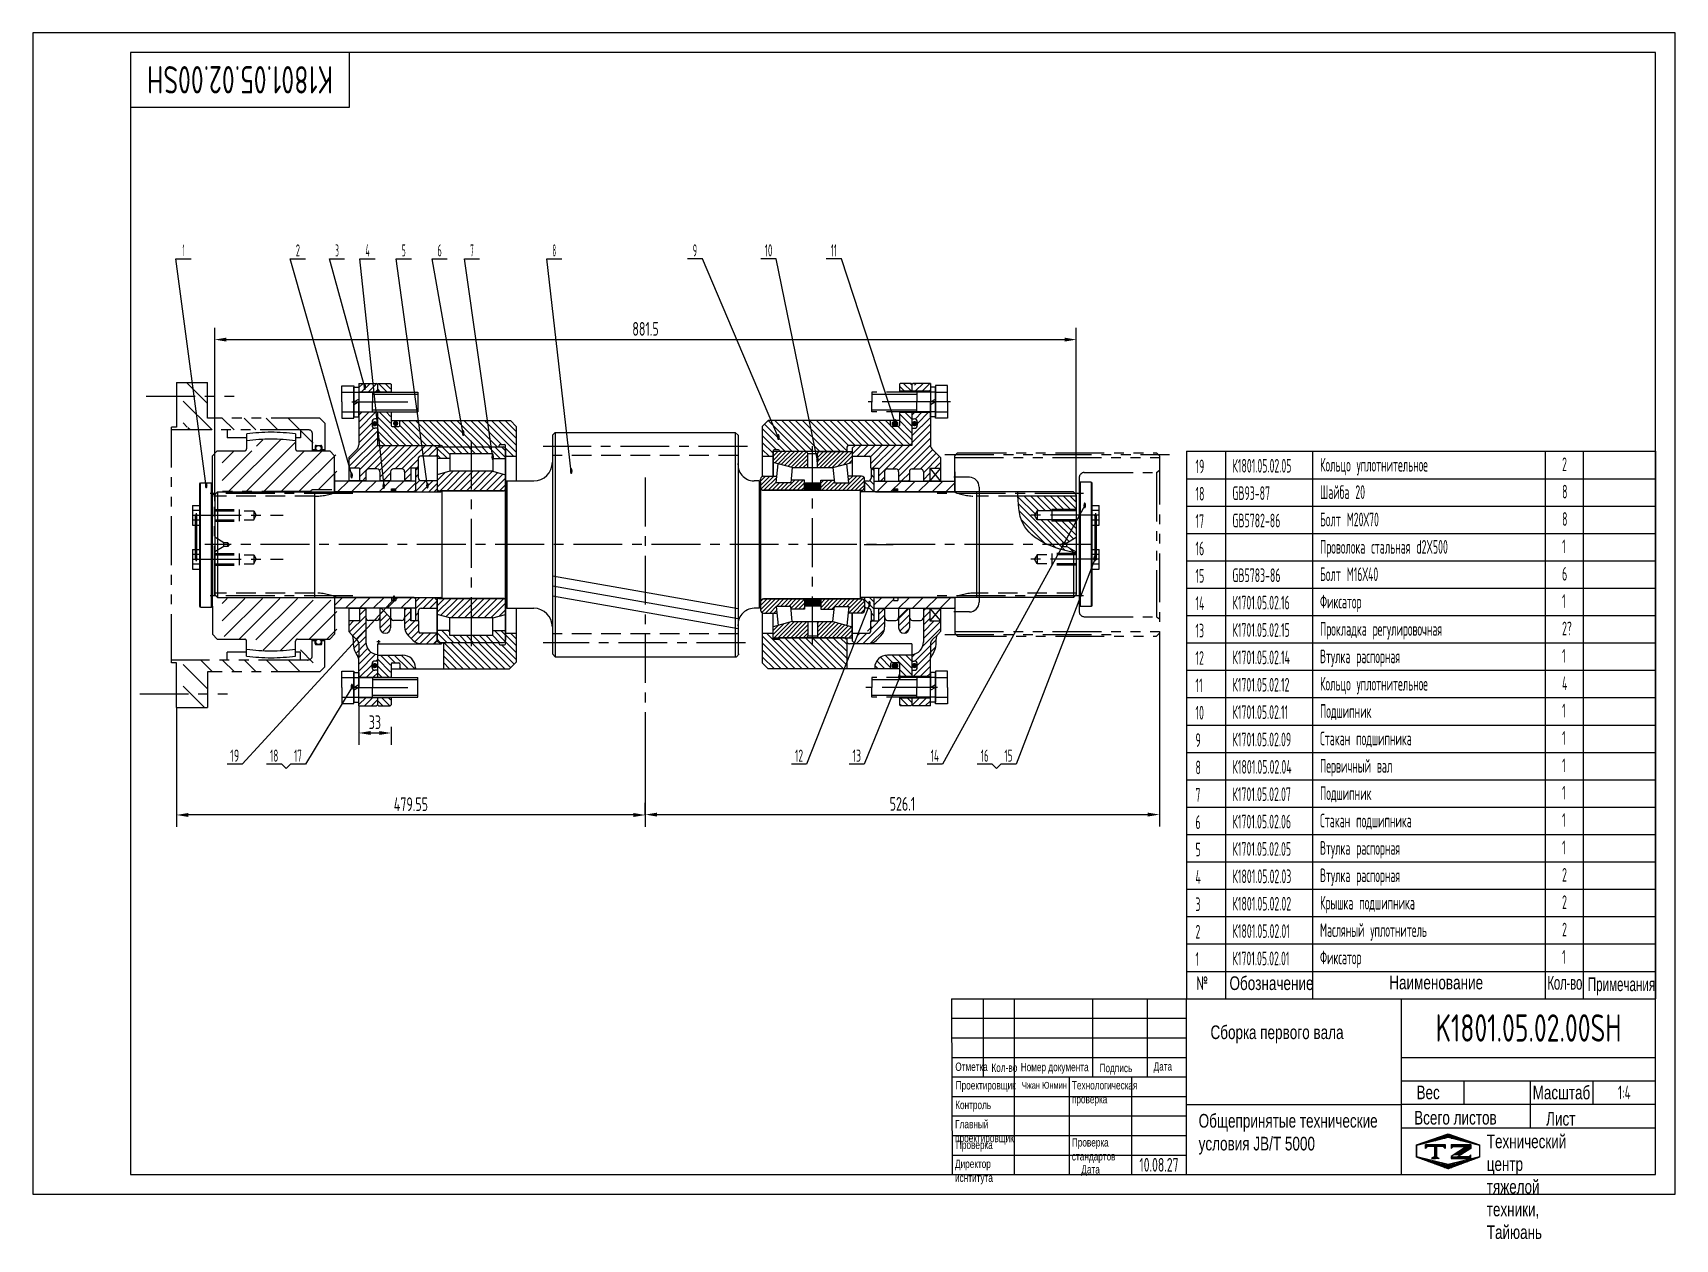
# Model space of a CAD drawing. Header units: millimetres. Extents: x 1710 to 3390, y 493 to 1727.
import ezdxf
from ezdxf.enums import TextEntityAlignment as Align

# ---------------------------------------------------------------- set-up
doc = ezdxf.new("R2010")
doc.units = ezdxf.units.MM
doc.header["$LTSCALE"] = 40
for name, pattern in [('F', [0.75, 0.5, -0.25]), ('G', [2, 1.25, -0.25, 0.25, -0.25]), ('K', [2.5, 1.25, -0.25, 0.25, -0.25, 0.25, -0.25])]:
    doc.linetypes.add(name, pattern=pattern)
for name, color, linetype in [('01', 7, 'Continuous'), ('02', 1, 'Continuous'), ('04', 2, 'F'), ('05', 4, 'G'), ('07', 6, 'K'), ('08', 1, 'Continuous'), ('10', 1, 'Continuous'), ('11', 3, 'Continuous'), ('THICK', 7, 'Continuous')]:
    doc.layers.add(name, color=color, linetype=linetype)
doc.styles.add('HZLIB', font='TXT.shx', dxfattribs={"width": 0.5, "height": 14})
doc.styles.get("Standard").update_dxf_attribs({"font": 'isocp', "width": 0.707, "bigfont": 'intecad.shx'})
doc.dimstyles.new('INTE', dxfattribs={"dimscale": 4, "dimtxt": 3.5, "dimasz": 3, "dimexe": 3, "dimexo": 0, "dimgap": 1, "dimtad": 1, "dimdec": 4, "dimdsep": 46, "dimtxsty": 'Standard', "dimcen": 0, "dimclrd": 1, "dimclre": 1, "dimclrt": 3, "dimaunit": 1, "dimadec": 0, "dimazin": 0, "dimtfac": 1, "dimtdec": 4, "dimtmove": 0, "dimatfit": 0, "dimfxl": 0, "dimarcsym": 0})
pattern_1 = [(45, (1.3558, 15.7767), (-2.1213203, 2.1213203), [])]
pattern_2 = [(135, (2349.35724, 921.9432), (-0.561266, -0.561266), [])]
pattern_3 = [(45, (1.356, 15.7767), (-3.535534, 3.535534), [])]
pattern_4 = [(135, (1.356, 15.7767), (-3.535534, -3.535534), [])]
pattern_5 = [(45, (2.356, 15.777), (-7.071068, 7.071068), [])]
pattern_6 = [(45, (2.356, 15.7767), (-3.535534, 3.535534), [])]

msp = doc.modelspace()

# ---------------------------------------------------------------- texts
at = {"style": 'HZLIB', "width": 0.5}
for s, p in [('19', (2899.70867, 1276.74417)), ('К1801.05.02.05', (2937.45566, 1277.35327)), ('Кольцо уплотнительное', (3027.09341, 1278.38987)), ('2', (3274.70545, 1278.89003)), ('18', (2899.70867, 1248.74418)), ('GB93-87', (2937.45566, 1249.35337)), ('Шайба 20', (3027.09341, 1250.38997)), ('8', (3274.70545, 1250.89013)), ('17', (2899.70867, 1220.74418)), ('GB5782-86', (2937.45566, 1221.35347)), ('Болт М20Х70', (3027.09341, 1222.39007)), ('8', (3274.70545, 1222.89023)), ('16', (2899.70867, 1192.74419)), ('Проволока стальная d2X500', (3027.09341, 1194.39017)), ('1', (3274.70545, 1194.89033)), ('15', (2899.70867, 1164.74419)), ('GB5783-86', (2937.45566, 1165.35367)), ('Болт М16Х40', (3027.09341, 1166.39027)), ('6', (3274.70545, 1166.89043)), ('14', (2899.70867, 1136.74419)), ('К1701.05.02.16', (2937.45566, 1137.35377)), ('Фиксатор', (3027.09341, 1138.39037)), ('1', (3274.70545, 1138.89053)), ('13', (2899.70867, 1108.7442)), ('К1701.05.02.15', (2937.45566, 1109.35387)), ('Прокладка регулировочная', (3027.09341, 1110.39047)), ('2?', (3274.70545, 1110.89063)), ('12', (2899.70867, 1080.7442)), ('К1701.05.02.14', (2937.45566, 1081.35397)), ('Втулка распорная', (3027.09341, 1082.39057)), ('1', (3274.70545, 1082.89073)), ('11', (2899.70867, 1052.74421)), ('К1701.05.02.12', (2937.45566, 1053.35407)), ('Кольцо уплотнительное', (3027.09341, 1054.39067)), ('4', (3274.70545, 1054.89083)), ('10', (2899.70867, 1024.74421)), ('К1701.05.02.11', (2937.45566, 1025.35417)), ('Подшипник', (3027.09341, 1026.39077)), ('1', (3274.70545, 1026.89093)), ('9', (2899.70867, 996.74421)), ('К1701.05.02.09', (2937.45566, 997.35427)), ('Стакан подшипника', (3027.09341, 998.39087)), ('1', (3274.70545, 998.89103)), ('8', (2899.70867, 968.74422)), ('К1801.05.02.04', (2937.45566, 969.35437)), ('Первичный вал', (3027.09341, 970.39097)), ('1', (3274.70545, 970.89113)), ('7', (2899.70867, 940.74422)), ('К1701.05.02.07', (2937.45566, 941.35447)), ('Подшипник', (3027.09341, 942.39107)), ('1', (3274.70545, 942.89123)), ('6', (2899.70867, 912.74423)), ('К1701.05.02.06', (2937.45566, 913.35457)), ('Стакан подшипника', (3027.09341, 914.39117)), ('1', (3274.70545, 914.89133)), ('5', (2899.70867, 884.74423)), ('К1701.05.02.05', (2937.45566, 885.35467)), ('Втулка распорная', (3027.09341, 886.39127)), ('1', (3274.70545, 886.89143)), ('4', (2899.70867, 856.74423)), ('К1801.05.02.03', (2937.45566, 857.35477)), ('Втулка распорная', (3027.09341, 858.39137)), ('2', (3274.70545, 858.89153)), ('3', (2899.70867, 828.74424)), ('К1801.05.02.02', (2937.45566, 829.35487)), ('Крышка подшипника', (3027.09341, 830.39147)), ('2', (3274.70545, 830.89163)), ('2', (2899.70867, 800.74424)), ('К1801.05.02.01', (2937.45566, 801.35497)), ('Масляный уплотнитель', (3027.09341, 802.39157)), ('2', (3274.70545, 802.89173)), ('1', (2899.70867, 772.74425)), ('К1701.05.02.01', (2937.45566, 773.35507)), ('Фиксатор', (3027.09341, 774.39167)), ('1', (3274.70545, 774.89183))]:
    msp.add_text(s, height=14, dxfattribs=at).set_placement(p)
at = {"layer": '01', "attachment_point": 1}
for s, insert, char_height in [('{\\Fisocp,intecad|c204;№}', (2900.64387, 762.03383), 14), ('{\\fArial|b0|i0|c204|p34;Обозначение}', (2934.4634, 762.03383), 14), ('{\\fArial|b0|i0|c204|p34;\\W0.607;\\T0.95;Кол-во}', (3259.72509, 762.43235), 14), ('{\\fArial|b0|i0|c204|p34;\\W0.607;Примечания}', (3300.97258, 760.93412), 14), ('{\\fArial|b0|i0|c204|p34;\\C3;Сборка первого вала}', (2915.05552, 711.85924), 14), ('{\\fArial|b0|i0|c204|p34;Отметка}', (2654.01561, 673.84925), 8.5245637), ('{\\fArial|b0|i0|c204|p34;Кол-во}', (2690.98396, 672.86864), 8.5245637), ('{\\fArial|b0|i0|c204|p34;Номер документа}', (2720.92883, 673.52458), 8.5245637), ('{\\fArial|b0|i0|c204|p34;Подпись}', (2801.56188, 672.54177), 8.5245637), ('{\\fArial|b0|i0|c204|p34;Дата}', (2856.85083, 674.17612), 8.5245637), ('{\\fArial|b0|i0|c204|p34;Проектировщик}', (2654.39074, 654.80785), 8.5245637), ('{\\fArial|b0|i0|c204|p34;\\C3;Чжан Юнмин}', (2722.11751, 654.05444), 7), ('{\\fArial|b0|i0|c204|p34;Технологическая\\Pпроверка}', (2773.30722, 654.87194), 8.5245637), ('{\\fArial|b0|i0|c204|p34;Вес}', (3125.86725, 650.22385), 13.9234541), ('{\\fArial|b0|i0|c204|p34;Контроль}', (2653.90112, 634.72855), 8.5245637), ('{\\fArial|b0|i0|c204|p34;Общепринятые технические\\Pусловия \\fArial|b0|i0|c0|p34;JB/T 5000}', (2902.93157, 621.27136), 14), ('{\\fArial|b0|i0|c204|p34;Всего листов}', (3123.36331, 624.422), 14), ('{\\fArial|b0|i0|c204|p34;Лист}', (3258.30818, 623.36865), 14), ('{\\fArial|b0|i0|c204|p34;Главный\\Pпроектировщик}', (2653.82563, 615.10779), 8.5245637), ('{\\fArial|b0|i0|c204|p34;Проверка}', (2654.65873, 593.90691), 8.5245637), ('{\\fArial|b0|i0|c204|p34;Проверка\\Pстандартов}', (2773.22558, 596.43963), 8.5245637), ('{\\fArial|b0|i0|c204|p34;Директор\\Pиснтитута}', (2653.6945, 574.53867), 8.5245637), ('{\\fArial|b0|i0|c204|p34;Дата}', (2782.9109, 568.8409), 8.5245637)]:
    msp.add_mtext(s, dxfattribs=dict(at, insert=insert, char_height=char_height))
for s, insert, char_height, width in [('{\\fArial|b0|i0|c204|p34;Наименование}', (3097.93258, 762.74531), 14, 0.6699352), ('{\\fArial|b0|i0|c204|p34;Технический центр\\Pтяжелой техники, Тайюань}', (3197.72276, 600.14712), 13.9234541, 0.6543071)]:
    msp.add_mtext(s, dxfattribs=dict(at, insert=insert, char_height=char_height, width=width))
at = {"layer": '02', "width": 0.692308}
for p, p2 in [((2048.45358, 1361.83878), (2051.45358, 1361.83878)), ((2591.14379, 1325.86979), (2594.14379, 1325.86979)), ((2149.12474, 1314.68878), (2152.12474, 1314.68878)), ((2471.51265, 1310.49892), (2474.51265, 1310.49892)), ((2179.32599, 1289.97011), (2182.32599, 1289.97011)), ((2259.61911, 1275.81007), (2262.61911, 1275.81007)), ((2511.50724, 1287.19508), (2514.50724, 1287.19508)), ((1886.21111, 1261.09941), (1889.21111, 1261.09941)), ((2034.94259, 1271.29596), (2037.94259, 1271.29596)), ((2067.84012, 1260.52954), (2070.84012, 1260.52954)), ((2112.53508, 1260.93878), (2115.53508, 1260.93878)), ((2784.91511, 1240.65177), (2787.91511, 1240.65177)), ((2795.08579, 1186.18878), (2798.08579, 1186.18878)), ((2078.34739, 1145.69742), (2081.34739, 1145.69742)), ((2564.70195, 1140.02915), (2567.70195, 1140.02915)), ((2035.22931, 1055.18878), (2038.22931, 1055.18878)), ((2595.33224, 1065.18878), (2598.33224, 1065.18878))]:
    msp.add_text('\\M+5A1F1', height=5, dxfattribs=at).set_placement(p, p2, align=Align.FIT)
at = {"layer": '05', "insert": (3244.64034, 650.15797), "char_height": 13.9290257, "attachment_point": 1}
msp.add_mtext('{\\fArial|b0|i0|c204|p34;\\C0;Масштаб}', dxfattribs=at)
at = {"layer": '11', "width": 0.696129}
msp.add_text('K1801.05.02.00SH', height=28, rotation=180, dxfattribs=at).set_placement((2017.44563, 1693.23813), (1827.30505, 1693.23813), align=Align.FIT)
at = {"layer": '11'}
for s, height, width, p, p2 in [('1', 12.37437, 0.404, (1863.61111, 1498.48909), (1865.36085, 1498.48909)), ('2', 12.37437, 0.562593, (1979.37641, 1498.48909), (1983.62348, 1498.48909)), ('3', 12.37437, 0.527686, (2019.59003, 1498.48909), (2023.45188, 1498.48909)), ('4', 12.37437, 0.543846, (2050.57606, 1498.48909), (2054.9504, 1498.48909)), ('5', 12.37437, 0.527686, (2087.89431, 1498.48909), (2091.75616, 1498.48909)), ('6', 12.37437, 0.600695, (2124.21194, 1498.48909), (2128.66894, 1498.48909)), ('7', 12.37437, 0.514182, (2157.85834, 1498.48909), (2161.35781, 1498.48909)), ('8', 12.37437, 0.514182, (2242.05421, 1498.48909), (2245.55369, 1498.48909)), ('9', 12.37437, 0.579528, (2385.42122, 1498.48909), (2389.87885, 1498.48909)), ('10', 12.374369, 0.606076, (2459.02377, 1498.48909), (2466.90447, 1498.48909)), ('11', 12.374369, 0.582235, (2526.68422, 1498.48909), (2532.80829, 1498.48909)), ('19', 12.374369, 0.670077, (1912.20691, 981.60495), (1921.50691, 981.60495)), ('18', 12.374369, 0.654206, (1952.97925, 981.60495), (1961.47941, 981.60495)), ('17', 12.374369, 0.606, (1977.63126, 981.60495), (1985.50507, 981.60495)), ('12', 12.374369, 0.599594, (2490.03613, 981.60495), (2498.27232, 981.60495)), ('13', 12.374369, 0.647779, (2548.81993, 981.60495), (2557.56861, 981.60495)), ('14', 12.374369, 0.578769, (2628.92455, 981.60495), (2637.16074, 981.60495)), ('16', 12.374369, 0.578662, (2680.10897, 981.60495), (2687.98278, 981.60495)), ('15', 12.374369, 0.615135, (2704.23081, 981.60495), (2712.53861, 981.60495)), ('K1801.05.02.00SH', 28, 0.696129, (3145.30505, 695.23813), (3335.44563, 695.23813)), ('1:4', 14, 0.633862, (3331.94164, 636.23813), (3344.80904, 636.23813)), ('10.08.27', 14, 0.642055, (2842.37534, 562.23813), (2882.37534, 562.23813))]:
    msp.add_text(s, height=height, dxfattribs=dict(at, width=width)).set_placement(p, p2, align=Align.FIT)

# ---------------------------------------------------------------- blocks, each defined once
blk = doc.blocks.new('*U2')
at = {"layer": '01'}
for p, q in [((-15.1, 5), (-15.1, 0)), ((0, 5), (-15.1, 5)), ((-15.1, 0), (0, 0)), ((0, 0), (-2.9, 5)), ((0, 5), (2.9, 0)), ((0, 5), (15.1, 5)), ((15.1, 0), (0, 0)), ((15.1, 5), (15.1, 0))]:
    blk.add_line(p, q, dxfattribs=at)
at = {"layer": '05'}
blk.add_line((0, 7.1), (0, -2.1), dxfattribs=at)
blk = doc.blocks.new('*D37')
at = {"layer": '08', "color": 1, "lineweight": -2}
for p, q in [((1857.3, 1036.9), (1857.3, 915.1)), ((2336.8, 1019.9), (2336.8, 915.1)), ((2324.8, 927.1), (1869.3, 927.1))]:
    blk.add_line(p, q, dxfattribs=at)
at = {"layer": '08', "color": 1}
for points in [[(1869.3, 929.1), (1869.3, 925.1), (1857.3, 927.1)], [(2324.8, 929.1), (2324.8, 925.1), (2336.8, 927.1)]]:
    blk.add_solid(points, dxfattribs=at)
at = {"layer": 'Defpoints', "color": 0}
for p in [(1857.3, 1036.9), (2336.8, 1019.9), (1857.3, 927.1)]:
    blk.add_point(p, dxfattribs=at)
at = {"layer": '08', "color": 3, "insert": (2097.1, 938.1), "char_height": 14, "attachment_point": 5}
blk.add_mtext('479.55', dxfattribs=at)
blk = doc.blocks.new('*D38')
at = {"layer": '08', "color": 1, "lineweight": -2}
for p, q in [((1896.4, 1248.1), (1896.4, 1425.4)), ((1908.4, 1413.4), (2765.8, 1413.4)), ((2777.8, 1248.1), (2777.8, 1425.4))]:
    blk.add_line(p, q, dxfattribs=at)
at = {"layer": '08', "color": 1}
for points in [[(1908.4, 1415.4), (1908.4, 1411.4), (1896.4, 1413.4)], [(2765.8, 1415.4), (2765.8, 1411.4), (2777.8, 1413.4)]]:
    blk.add_solid(points, dxfattribs=at)
at = {"layer": 'Defpoints', "color": 0}
for p in [(2777.8, 1413.4), (1896.4, 1248.1), (2777.8, 1248.1)]:
    blk.add_point(p, dxfattribs=at)
at = {"layer": '08', "color": 3, "insert": (2337.1, 1424.4), "char_height": 14, "attachment_point": 5}
blk.add_mtext('881.5', dxfattribs=at)
blk = doc.blocks.new('*D41')
at = {"layer": '08', "color": 1, "lineweight": -2}
for p, q in [((2043.8, 1038.7), (2043.8, 999)), ((2055.8, 1011), (2064.8, 1011)), ((2076.8, 1017.3), (2076.8, 999))]:
    blk.add_line(p, q, dxfattribs=at)
at = {"layer": '08', "color": 1}
for points in [[(2055.8, 1013), (2055.8, 1009), (2043.8, 1011)], [(2064.8, 1013), (2064.8, 1009), (2076.8, 1011)]]:
    blk.add_solid(points, dxfattribs=at)
at = {"layer": 'Defpoints', "color": 0}
for p in [(2043.8, 1038.7), (2076.8, 1017.3), (2076.8, 1011)]:
    blk.add_point(p, dxfattribs=at)
at = {"layer": '08', "color": 3, "insert": (2060.3, 1022), "char_height": 14, "attachment_point": 5}
blk.add_mtext('33', dxfattribs=at)
blk = doc.blocks.new('*D42')
at = {"layer": '08', "color": 1, "lineweight": -2}
for p, q in [((2862.9, 1113), (2862.9, 915.5)), ((2336.8, 927.1), (2336.8, 939.5)), ((2348.8, 927.5), (2850.9, 927.5))]:
    blk.add_line(p, q, dxfattribs=at)
at = {"layer": '08', "color": 1}
for points in [[(2348.8, 929.5), (2348.8, 925.5), (2336.8, 927.5)], [(2850.9, 929.5), (2850.9, 925.5), (2862.9, 927.5)]]:
    blk.add_solid(points, dxfattribs=at)
at = {"layer": 'Defpoints', "color": 0}
for p in [(2862.9, 1113), (2336.8, 927.1), (2862.9, 927.5)]:
    blk.add_point(p, dxfattribs=at)
at = {"layer": '08', "color": 3, "insert": (2599.9, 938.5), "char_height": 14, "attachment_point": 5}
blk.add_mtext('526.1', dxfattribs=at)
blk = doc.blocks.new('*U50', base_point=(251.96, 168.31))
at = {"layer": '01'}
for p, q in [((251.96, 168.31), (251.96, 182.31)), ((195.96, 168.31), (251.96, 168.31))]:
    blk.add_line(p, q, dxfattribs=at)
blk = doc.blocks.new('*U51')
at = {"layer": '04'}
blk.add_blockref('*U50', (0, 0), dxfattribs=at)
blk = doc.blocks.new('*U52')
at = {"layer": '01'}
for points in [[(415, 292), (25, 292)], [(25, 292), (25, 5)], [(415, 5), (415, 292)], [(25, 5), (415, 5)]]:
    blk.add_lwpolyline(points, dxfattribs=at)
at = {"layer": '02'}
for points in [[(420, 297), (0, 297)], [(0, 297), (0, 0)], [(420, 0), (420, 297)], [(0, 0), (420, 0)]]:
    blk.add_lwpolyline(points, dxfattribs=at)
blk = doc.blocks.new('*X79')
at = {"color": 0}
for p, q in [((127.06, 7.8), (132.06, 7.8)), ((127.06, 7.5), (132.06, 7.5)), ((127.06, 7.2), (127.32, 7.2)), ((127.84, 5.4), (129.64, 5.4)), ((128.3, 5.7), (130.1, 5.7)), ((128.77, 6), (130.57, 6)), ((129.23, 6.3), (131.04, 6.3)), ((129.7, 6.6), (131.51, 6.6)), ((130.16, 6.9), (131.98, 6.9)), ((130.62, 7.2), (132.06, 7.2))]:
    blk.add_line(p, q, dxfattribs=at)
blk = doc.blocks.new('*X80')
at = {"color": 0}
for p, q in [((127.06, 4.8), (132.06, 4.8)), ((127.06, 4.5), (132.06, 4.5)), ((131.84, 5.1), (132.06, 5.1))]:
    blk.add_line(p, q, dxfattribs=at)
blk = doc.blocks.new('*X78')
at = {"color": 0}
for p, q in [((122.34, 4.5), (123.72, 4.5)), ((122.82, 4.8), (123.24, 4.8))]:
    blk.add_line(p, q, dxfattribs=at)
blk = doc.blocks.new('*X77')
at = {"color": 0}
for p, q in [((120.53, 7.8), (125.53, 7.8)), ((120.53, 7.5), (125.53, 7.5)), ((120.53, 7.2), (120.79, 7.2)), ((125.27, 7.2), (125.53, 7.2))]:
    blk.add_line(p, q, dxfattribs=at)
blk = doc.blocks.new('*X76')
at = {"color": 0}
for p, q in [((120.66, 8.7), (121.92, 8.7)), ((121.52, 9), (123.12, 9)), ((122.38, 9.3), (124.32, 9.3)), ((123.24, 9.6), (125.52, 9.6)), ((124.1, 9.9), (128.52, 9.9)), ((124.97, 10.2), (127.67, 10.2)), ((125.83, 10.5), (126.82, 10.5)), ((127.02, 9.6), (129.37, 9.6)), ((128.22, 9.3), (130.22, 9.3)), ((129.42, 9), (131.07, 9)), ((130.62, 8.7), (131.92, 8.7)), ((118.22, 7.8), (118.32, 7.8)), ((118.22, 7.5), (118.27, 7.5)), ((118.22, 7.2), (118.27, 7.2)), ((118.22, 6.9), (118.27, 6.9)), ((118.22, 6.6), (118.27, 6.6)), ((118.22, 6.3), (118.27, 6.3)), ((118.22, 6), (118.27, 6)), ((118.22, 5.7), (118.27, 5.7)), ((118.22, 5.4), (118.27, 5.4)), ((118.22, 5.1), (118.27, 5.1)), ((118.22, 4.8), (118.27, 4.8)), ((118.79, 4.5), (119.42, 4.5)), ((118.94, 8.1), (119.52, 8.1)), ((119.8, 8.4), (120.72, 8.4)), ((131.82, 8.4), (132.77, 8.4)), ((133.02, 8.1), (133.62, 8.1)), ((133.12, 4.5), (133.76, 4.5)), ((134.22, 7.8), (134.32, 7.8)), ((134.27, 7.5), (134.32, 7.5)), ((134.27, 7.2), (134.32, 7.2)), ((134.27, 6.9), (134.32, 6.9)), ((134.27, 6.6), (134.32, 6.6)), ((134.27, 6.3), (134.32, 6.3)), ((134.27, 6), (134.32, 6)), ((134.27, 5.7), (134.32, 5.7)), ((134.27, 5.4), (134.32, 5.4)), ((134.27, 5.1), (134.32, 5.1)), ((134.27, 4.8), (134.32, 4.8)), ((119.61, 4.2), (120.62, 4.2)), ((120.43, 3.9), (121.82, 3.9)), ((121.26, 3.6), (123.02, 3.6)), ((122.08, 3.3), (124.22, 3.3)), ((122.91, 3), (125.42, 3)), ((123.73, 2.7), (128.89, 2.7)), ((124.55, 2.4), (128.07, 2.4)), ((125.38, 2.1), (127.26, 2.1)), ((126.2, 1.8), (126.45, 1.8)), ((127.12, 3), (129.7, 3)), ((128.32, 3.3), (130.51, 3.3)), ((129.52, 3.6), (131.32, 3.6)), ((130.72, 3.9), (132.14, 3.9)), ((131.92, 4.2), (132.95, 4.2))]:
    blk.add_line(p, q, dxfattribs=at)

# ---------------------------------------------------------------- dimensions: what is measured, and where the dimension line sits
at = {"layer": '08'}
for base, p1, p2, text, picture, middle in [((2777.77599, 1413.44653), (1896.37599, 1248.0531), (2777.77599, 1248.0531), '881.5', '*D38', (2337.07599, 1424.44653)), ((2862.88849, 927.49442), (2336.82599, 927.10988), (2862.88849, 1112.97074), '526.1', '*D42', (2599.85724, 938.4958))]:
    dim = msp.add_linear_dim(base=base, p1=p1, p2=p2, text=text, dimstyle='INTE', dxfattribs=at)
    dim.commit()
    dim.dimension.update_dxf_attribs({"geometry": picture, "text_midpoint": middle})
for base, p1, p2, picture, middle in [((1857.27599, 927.10988), (2336.82599, 1019.94375), (1857.27599, 1036.93572), '*D37', (2097.05099, 938.10988)), ((2076.82599, 1011.04869), (2043.82599, 1038.68878), (2076.82599, 1017.28066), '*D41', (2060.32599, 1022.04869))]:
    dim = msp.add_linear_dim(base=base, p1=p1, p2=p2, dimstyle='INTE', dxfattribs=at)
    dim.commit()
    dim.dimension.update_dxf_attribs({"geometry": picture, "text_midpoint": middle})

# ---------------------------------------------------------------- hatches: boundary and pattern name
at = {"layer": '02', "linetype": 'Continuous'}
h = msp.add_hatch(dxfattribs=at)
h.set_pattern_fill('ANSI31', color=1, scale=5, angle=90, style=0)
h.set_pattern_definition([(135, (1736.277, 625.262), (-11.22532, -11.22532), [])])
h.paths.add_polyline_path([(1864.07599, 1323.95128), (1869.07599, 1323.95128), (1869.07599, 1320.95128), (1981.07599, 1320.95128, -0.4142135624), (1984.07599, 1317.95128), (1984.07599, 1301.15128), (1987.07599, 1301.15128), (1987.07599, 1304.10361, -0.4142135624), (1988.07599, 1305.10361), (1993.07599, 1305.10361, -0.4142135624), (1994.07599, 1304.10361), (1994.07599, 1301.15128), (1997.07599, 1301.15128), (1997.07599, 1327.95128), (1992.07599, 1332.95128), (1889.07599, 1332.95128), (1889.07599, 1355.65128), (1864.07599, 1355.65128)])
h.paths.add_polyline_path([(1864.07599, 1369.66684), (1864.07599, 1355.65128), (1889.07599, 1355.65128), (1889.07599, 1369.66684)])
h.paths.add_polyline_path([(1864.07599, 1050.95128), (1889.07599, 1050.95128), (1889.07599, 1073.65128), (1992.07599, 1073.65128), (1997.07599, 1078.65128), (1997.07599, 1105.45128), (1994.07599, 1105.45128), (1994.07599, 1102.49895, -0.4142135624), (1993.07599, 1101.49895), (1988.07599, 1101.49895, -0.4142135624), (1987.07599, 1102.49895), (1987.07599, 1105.45128), (1984.07599, 1105.45128), (1984.07599, 1088.65128, -0.4142135624), (1981.07599, 1085.65128), (1869.07599, 1085.65128), (1869.07599, 1082.65128), (1864.07599, 1082.65128)])
h.paths.add_polyline_path([(1889.07599, 1036.93572), (1889.07599, 1050.95128), (1864.07599, 1050.95128), (1864.07599, 1036.93572)])
at = {"layer": '02'}
h = msp.add_hatch(dxfattribs=at)
h.set_pattern_fill('_USER', color=256, scale=5, angle=45, style=0, pattern_type=0)
h.set_pattern_definition(pattern_6)
h.paths.add_polyline_path([(2084.27211, 1305.18878), (2062.82599, 1305.18878), (2062.82599, 1322.75128), (2060.32599, 1322.75128, -0.4142135624), (2057.32599, 1325.75128), (2057.32599, 1329.27628, -0.4142135624), (2060.32599, 1332.27628), (2062.82599, 1332.27628), (2062.82599, 1339.38878), (2043.82599, 1339.38878), (2043.82599, 1334.58878), (2043.82599, 1305.60654, -0.2265014287), (2041.46796, 1300.66825), (2033.48849, 1292.68878), (2033.48849, 1285.79529), (2034.64019, 1281.74298), (2044.49099, 1281.74298), (2044.49099, 1269.04298), (2051.08099, 1269.04298), (2051.08099, 1278.18878, -0.4142135624), (2054.08099, 1281.18878), (2062.37849, 1281.18878, -0.4142135624), (2065.37849, 1278.18878), (2065.37849, 1269.04298), (2071.81372, 1269.04298)])
h.paths.add_polyline_path([(2106.47599, 1294.18878), (2123.69607, 1294.18878), (2123.97599, 1295.07976), (2123.97599, 1301.58855, -0.0000559219), (2123.97599, 1301.58902), (2123.97599, 1302.23798), (2121.02519, 1305.18878), (2084.27211, 1305.18878), (2071.81372, 1269.04298), (2076.38099, 1269.04298), (2076.38099, 1278.18878, -0.4142135624), (2079.38099, 1281.18878), (2087.67849, 1281.18878, -0.4142135624), (2090.67849, 1278.18878), (2090.67849, 1269.04298), (2096.97849, 1269.04298), (2096.97849, 1281.74298), (2104.97599, 1281.74298), (2104.97599, 1292.68878, -0.4142135624)])
h.paths.add_polyline_path([(2062.82599, 1367.68878), (2061.82599, 1368.68878), (2043.82599, 1368.68878), (2043.82599, 1359.98878), (2062.82599, 1359.98878)])
h.paths.add_polyline_path([(2047.73828, 1361.4969), (2052.47922, 1361.4969), (2052.47922, 1367.65075), (2047.73828, 1367.65075)], flags=24)
h = msp.add_hatch(dxfattribs=at)
h.set_pattern_fill('_USER', color=256, scale=5, angle=135, style=0, pattern_type=0)
h.set_pattern_definition(pattern_4)
h.paths.add_polyline_path([(2204.82599, 1324.68878), (2198.82599, 1330.68878), (2086.32599, 1330.68878), (2085.32599, 1329.68878), (2085.32599, 1325.68878, -0.4142135624), (2084.32599, 1324.68878), (2077.32599, 1324.68878, -0.4142135624), (2076.32599, 1325.68878), (2076.32599, 1339.38878), (2062.82599, 1339.38878), (2062.82599, 1322.75128), (2062.82599, 1305.73798), (2062.82599, 1305.18878), (2127.32599, 1305.18878, -0.2679491924), (2129.92407, 1303.68878), (2187.32599, 1303.68878), (2187.32599, 1305.18878, -0.4142135624), (2188.32599, 1306.18878), (2192.82599, 1306.18878, -0.4142135624), (2193.82599, 1305.18878), (2193.82599, 1294.18878), (2204.82599, 1294.18878)])
h.paths.add_polyline_path([(2076.32599, 1367.68878), (2075.32599, 1368.68878), (2063.82599, 1368.68878), (2062.82599, 1367.68878), (2062.82599, 1359.98878), (2076.32599, 1359.98878)])
h.paths.add_polyline_path([(2147.72871, 1333.73233), (2170.07327, 1333.73233), (2170.07327, 1320.60733), (2147.72871, 1320.60733)], flags=25)
h = msp.add_hatch(dxfattribs=at)
h.set_pattern_fill('_USER', color=256, scale=5, angle=135, style=0, pattern_type=0)
h.set_pattern_definition(pattern_4)
h.paths.add_polyline_path([(2609.58224, 1322.75128), (2609.58224, 1339.38878), (2596.88224, 1339.38878), (2596.88224, 1325.68878, -0.4142135624), (2595.88224, 1324.68878), (2588.88224, 1324.68878, -0.4142135624), (2587.88224, 1325.68878), (2587.88224, 1329.68878), (2586.88224, 1330.68878), (2462.58224, 1330.68878), (2456.58224, 1324.68878), (2456.58224, 1294.18878), (2467.58224, 1294.18878), (2467.58224, 1299.68878, -0.4142135624), (2468.58224, 1300.68878), (2473.08224, 1300.68878, -0.4142135624), (2474.08224, 1299.68878), (2474.08224, 1298.93878), (2539.88224, 1298.93878), (2539.88224, 1298.93878), (2542.88224, 1298.93878), (2542.88224, 1302.18878, -0.4142135624), (2545.88224, 1305.18878), (2606.58224, 1305.18878), (2609.58224, 1306.92083)])
h.paths.add_polyline_path([(2609.58224, 1367.68878), (2608.58224, 1368.68878), (2597.88224, 1368.68878), (2596.88224, 1367.68878), (2596.88224, 1359.98878), (2609.58224, 1359.98878)])
h.paths.add_polyline_path([(2542.88224, 1106.70673), (2539.88224, 1108.43878), (2474.08224, 1108.43878), (2474.08224, 1107.68878, -0.4142135624), (2473.08224, 1106.68878), (2468.58224, 1106.68878, -0.4142135624), (2467.58224, 1107.68878), (2467.58224, 1113.18878), (2456.58224, 1113.18878), (2456.58224, 1082.68878), (2462.58224, 1076.68878), (2542.88224, 1076.68878)])
h.paths.add_polyline_path([(2609.58224, 1090.68878), (2584.58224, 1090.68878, 0.4142135624), (2571.58224, 1077.68878), (2571.58224, 1076.68878), (2586.88224, 1076.68878), (2587.88224, 1077.68878), (2587.88224, 1081.68878, -0.4142135624), (2588.88224, 1082.68878), (2595.88224, 1082.68878, -0.4142135624), (2596.88224, 1081.68878), (2596.88224, 1067.98878), (2609.58224, 1067.98878)])
h.paths.add_polyline_path([(2609.58224, 1047.38878), (2596.88224, 1047.38878), (2596.88224, 1039.68878), (2597.88224, 1038.68878), (2608.58224, 1038.68878), (2609.58224, 1039.68878)])
h = msp.add_hatch(dxfattribs=at)
h.set_pattern_fill('_USER', color=256, scale=5, angle=45, style=0, pattern_type=0)
h.set_pattern_definition(pattern_6)
h.paths.add_polyline_path([(2616.90058, 1339.38878), (2609.58224, 1339.38878), (2609.58224, 1332.27628), (2612.08224, 1332.27628, -0.4142135624), (2615.08224, 1329.27628), (2615.08224, 1325.75128, -0.4142135624), (2612.08224, 1322.75128), (2609.58224, 1322.75128), (2609.58224, 1305.18878), (2551.38304, 1305.18878), (2548.43224, 1302.23798), (2548.43224, 1294.18878), (2565.93224, 1294.18878, -0.4142135624), (2567.43224, 1292.68878), (2567.43224, 1281.74298), (2575.42974, 1281.74298), (2575.42974, 1269.04298), (2581.72974, 1269.04298), (2581.72974, 1278.18878, -0.4142135624), (2584.72974, 1281.18878), (2593.02724, 1281.18878, -0.4142135624), (2596.02724, 1278.18878), (2596.02724, 1269.04298), (2607.02974, 1269.04298), (2607.02974, 1278.18878, -0.4142135624), (2610.02974, 1281.18878), (2618.32724, 1281.18878, -0.4142135624), (2621.32724, 1278.18878), (2621.32724, 1269.04298), (2627.91724, 1269.04298), (2627.91724, 1275.55835)])
h.paths.add_polyline_path([(2638.91974, 1292.68878), (2630.94027, 1300.66825, -0.2265014287), (2628.58224, 1305.60654), (2628.58224, 1317.93878), (2628.58224, 1339.38878), (2616.90058, 1339.38878), (2627.91724, 1275.55835), (2627.91724, 1281.74298), (2638.91974, 1281.74298)])
h.paths.add_polyline_path([(2628.58224, 1368.68878), (2611.84361, 1368.68878), (2613.34517, 1359.98878), (2628.58224, 1359.98878)])
h.paths.add_polyline_path([(2628.58224, 1087.67798, 0.2007920145), (2634.30847, 1106.91696, -0.2268832312), (2636.0315, 1111.80054), (2638.91974, 1114.68878), (2638.91974, 1125.63458), (2627.91724, 1125.63458), (2627.91724, 1138.33458), (2621.45724, 1138.33458), (2621.45724, 1129.18878), (2621.45724, 1104.13958, -0.389057074), (2609.58224, 1091.18835), (2609.58224, 1084.62628), (2612.08224, 1084.62628, -0.4142135624), (2615.08224, 1081.62628), (2615.08224, 1078.10128, -0.4142135624), (2612.08224, 1075.10128), (2609.58224, 1075.10128), (2609.58224, 1067.9687), (2628.58224, 1067.93878)])
h.paths.add_polyline_path([(2628.58224, 1047.33878), (2609.58224, 1047.3687), (2609.58224, 1039.68878), (2610.58224, 1038.68878), (2628.58224, 1038.63878)])
h.paths.add_polyline_path([(2581.72974, 1119.67186), (2581.72974, 1138.33458), (2575.42974, 1138.33458), (2575.42974, 1125.63458), (2567.43224, 1125.63458), (2567.43224, 1114.68878, -0.4142135624), (2565.93224, 1113.18878), (2554.65825, 1113.18878), (2550.62762, 1102.9442), (2551.38304, 1102.18878), (2565.32741, 1102.18878, 0.1763882473), (2573.38985, 1105.94719), (2577.92213, 1110.47947, 0.1989123674)])
at = {"layer": '02', "linetype": 'Continuous'}
for points in [[(2057.38661, 1327.3473, 1), (2062.76939, 1327.3473, 1)], [(2078.83342, 1327.64043, 1), (2084.21619, 1327.64043, 1)], [(2595.03679, 1327.44156, 1), (2589.65401, 1327.44156, 1)], [(2609.55439, 1327.45174, 1), (2614.93716, 1327.45174, 1)], [(2057.46596, 1079.936, 1), (2062.84873, 1079.936, 1)], [(2589.65401, 1079.936, 1), (2595.03679, 1079.936, 1)], [(2609.55439, 1079.936, 1), (2614.93716, 1079.936, 1)]]:
    msp.add_hatch(color=1, dxfattribs=at).paths.add_polyline_path(points)
at = {"layer": '02'}
h = msp.add_hatch(dxfattribs=at)
h.set_pattern_fill('ANSI31', color=256, scale=4, style=0)
h.set_pattern_definition([(45, (1741.825, 532.301), (-8.98026, 8.98026), [])])
h.paths.add_polyline_path([(1994.36764, 1257.86683, -0.3829278066), (1996.35599, 1259.65128), (2018.35599, 1259.65128), (2021.35599, 1262.65128), (2021.35599, 1284.40128), (2021.35599, 1294.65128), (2016.35599, 1299.65128), (1981.07599, 1299.65128, -0.4142135624), (1979.07599, 1301.65128), (1979.07599, 1309.72892, 0.096117968), (1939.07599, 1309.72892), (1939.07599, 1301.65128, -0.4142135624), (1937.07599, 1299.65128), (1909.07599, 1299.65128), (1904.07599, 1294.65128), (1904.07599, 1272.35128), (1904.07599, 1257.86683)])
h.paths.add_polyline_path([(1904.07599, 1148.73573), (1904.07599, 1134.25128), (1904.07599, 1111.95128), (1909.07599, 1106.95128), (1937.07599, 1106.95128, -0.4142135624), (1939.07599, 1104.95128), (1939.07599, 1096.87364, 0.096117968), (1979.07599, 1096.87364), (1979.07599, 1104.95128, -0.4142135624), (1981.07599, 1106.95128), (2016.35599, 1106.95128), (2021.35599, 1111.95128), (2021.35599, 1122.20128), (2021.35599, 1143.95128), (2018.35599, 1146.95128), (1996.35599, 1146.95128, -0.3829278066), (1994.36764, 1148.73573)])
h = msp.add_hatch(dxfattribs=at)
h.set_pattern_fill('ANSI31', color=256, scale=1.5, angle=90, style=0)
h.set_pattern_definition([(135, (1766.6815, 541.4263), (-3.367596, -3.367596), [])])
h.paths.add_polyline_path([(2136.97599, 1296.68878), (2180.82599, 1296.68878), (2180.82599, 1291.68878), (2193.82599, 1291.68878), (2193.82599, 1301.58878, 0.4142135624), (2191.72599, 1303.68878), (2126.07599, 1303.68878, 0.4141808044), (2123.97599, 1301.58902), (2123.97599, 1291.68878), (2136.97599, 1291.68878)])
h.paths.add_polyline_path([(2180.82599, 1110.68878), (2136.97599, 1110.68878), (2136.97599, 1115.68878), (2123.97599, 1115.68878), (2123.97599, 1105.78855, 0.414180805), (2126.07599, 1103.68878), (2191.72599, 1103.68878, 0.4142135624), (2193.82599, 1105.78878), (2193.82599, 1115.68878), (2180.82599, 1115.68878)])
h = msp.add_hatch(dxfattribs=at)
h.set_pattern_fill('_USER', color=256, scale=3, angle=45, style=0, pattern_type=0)
h.set_pattern_definition(pattern_1)
h.paths.add_polyline_path([(2467.58224, 1298.93878), (2467.58224, 1287.81869), (2487.13386, 1282.45128), (2503.00724, 1282.45128), (2503.00724, 1296.93878, 0.4142135625), (2501.00724, 1298.93878)])
h.paths.add_polyline_path([(2528.88062, 1282.45128), (2548.43224, 1287.81869), (2548.43224, 1298.93878), (2515.00724, 1298.93878, 0.4142135621), (2513.00724, 1296.93878), (2513.00724, 1282.45128)])
at = {"layer": '02', "linetype": 'Continuous'}
h = msp.add_hatch(dxfattribs=at)
h.set_pattern_fill('_USER', color=1, scale=5, angle=45, style=0, pattern_type=0)
h.set_pattern_definition([(45, (2014.297, 1008.137), (-3.53553, 3.53553), [])])
h.paths.add_polyline_path([(2107.67599, 1269.18878, -0.4142135624), (2104.67599, 1272.18878), (2104.67599, 1281.43878), (2101.67599, 1281.43878), (2101.67599, 1257.68878), (2120.97599, 1257.68878), (2123.97599, 1260.68878), (2123.97599, 1268.68878), (2123.47599, 1269.18878)])
h.paths.add_polyline_path([(2123.47599, 1138.68878), (2123.97599, 1139.18878), (2123.97599, 1146.68878), (2120.97599, 1149.68878), (2101.67599, 1149.68878), (2101.67599, 1125.93878), (2104.67599, 1125.93878), (2104.67599, 1135.68878, -0.4142135624), (2107.67599, 1138.68878)])
at = {"layer": '02'}
h = msp.add_hatch(dxfattribs=at)
h.set_pattern_fill('ANSI31', color=256, scale=1.5, style=0)
h.set_pattern_definition([(45, (1766.6815, 541.4263), (-3.367596, 3.367596), [])])
h.paths.add_polyline_path([(2191.72599, 1258.68878, 0.4142135624), (2193.82599, 1260.78878), (2193.82599, 1275.20544), (2180.82599, 1278.68878), (2136.97599, 1278.68878), (2123.97599, 1275.20544), (2123.97599, 1260.78854, 0.4141805909), (2126.07599, 1258.68878)])
h.paths.add_polyline_path([(2126.07599, 1148.68878, 0.4141805908), (2123.97599, 1146.58902), (2123.97599, 1132.17212), (2136.97599, 1128.68878), (2180.82599, 1128.68878), (2193.82599, 1132.17212), (2193.82599, 1146.58878, 0.4142135624), (2191.72599, 1148.68878)])
at = {"layer": '02', "linetype": 'Continuous'}
h = msp.add_hatch(dxfattribs=at)
h.set_pattern_fill('_USER', color=1, scale=5, angle=45, style=0, pattern_type=0)
h.set_pattern_definition([(135, (2658.1674, 1008.137), (3.53553, 3.53553), [])])
h.paths.add_polyline_path([(2564.78849, 1268.68878), (2561.18849, 1268.68878), (2561.18849, 1260.68878), (2564.18849, 1257.68878), (2570.78849, 1257.68878), (2570.78849, 1281.18878), (2567.78849, 1281.18878), (2567.78849, 1271.68878, -0.4142135624)])
h.paths.add_polyline_path([(2570.78849, 1149.68878), (2564.18849, 1149.68878), (2561.18849, 1146.68878), (2561.18849, 1138.68878), (2564.78849, 1138.68878, -0.4142135624), (2567.78849, 1135.68878), (2567.78849, 1126.18878), (2570.78849, 1126.18878)])
at = {"layer": '02'}
h = msp.add_hatch(dxfattribs=at)
h.set_pattern_fill('_USER', color=256, scale=10, angle=45, style=0, pattern_type=0)
h.set_pattern_definition(pattern_5)
h.paths.add_polyline_path([(2077.17599, 1257.68878), (2077.17599, 1260.68878), (2081.67599, 1260.68878), (2081.67599, 1257.68878), (2100.17599, 1257.68878), (2101.67599, 1259.18878), (2101.67599, 1268.26378), (2101.17599, 1268.76378), (2089.47599, 1268.76378), (2019.07599, 1268.76378), (2019.07599, 1257.68878), (2028.67599, 1257.68878)])
h.paths.add_polyline_path([(2067.07089, 1259.86287), (2071.84012, 1259.86287), (2071.84012, 1265.86287), (2067.07089, 1265.86287)], flags=24)
for points in [[(2081.67599, 1257.68878), (2081.67599, 1260.68878), (2077.17599, 1260.68878), (2077.17599, 1257.68878)], [(2595.28849, 1257.68878), (2595.28849, 1260.68878), (2590.78849, 1260.68878), (2590.78849, 1257.68878)]]:
    msp.add_hatch(color=256, dxfattribs=at).paths.add_polyline_path(points)
h = msp.add_hatch(dxfattribs=at)
h.set_pattern_fill('_USER', color=256, scale=3, angle=45, style=0, pattern_type=0)
h.set_pattern_definition(pattern_1)
h.paths.add_polyline_path([(2499.71349, 1259.25128), (2499.71349, 1269.68878), (2485.96605, 1269.68878), (2485.70487, 1266.83453), (2470.89006, 1266.83453), (2471.57252, 1273.68878), (2457.82599, 1273.68878, 0.4142135624), (2454.82599, 1270.68878), (2454.82599, 1262.25128, 0.4142135624), (2457.82599, 1259.25128)])
h = msp.add_hatch(dxfattribs=at)
h.set_pattern_fill('_USER', color=256, scale=3, angle=45, style=0, pattern_type=0)
h.set_pattern_definition(pattern_1)
h.paths.add_polyline_path([(2558.01349, 1259.25128, 0.4302626693), (2561.18849, 1262.25128), (2561.18849, 1270.68878, 0.4142135624), (2558.18849, 1273.68878), (2544.44196, 1273.68878), (2545.12443, 1266.83453), (2530.30961, 1266.83453), (2530.04844, 1269.68878), (2516.30099, 1269.68878), (2516.30099, 1259.25128)])
at = {"layer": '02', "linetype": 'Continuous'}
h = msp.add_hatch(dxfattribs=at)
h.set_pattern_fill('_USER', color=1, scale=10, angle=45, style=0, pattern_type=0)
h.set_pattern_definition(pattern_5)
h.paths.add_polyline_path([(2643.28849, 1257.68878), (2653.38849, 1257.68878), (2653.38849, 1268.76378), (2620.48849, 1268.76378), (2571.28849, 1268.76378), (2570.78849, 1268.26378), (2570.78849, 1257.66378), (2572.28849, 1257.66378), (2572.28849, 1257.68878), (2590.78849, 1257.68878), (2590.78849, 1260.68878), (2595.28849, 1260.68878), (2595.28849, 1257.68878)])
h.paths.add_polyline_path([(2620.48849, 1138.61378), (2653.38849, 1138.61378), (2653.38849, 1149.68878), (2643.78849, 1149.68878), (2595.28849, 1149.68878), (2595.28849, 1146.68878), (2590.78849, 1146.68878), (2590.78849, 1149.68878), (2572.28849, 1149.68878), (2572.28849, 1149.71378), (2570.78849, 1149.71378), (2570.78849, 1139.11378), (2571.28849, 1138.61378)])
at = {"layer": '02'}
h = msp.add_hatch(dxfattribs=at)
h.set_pattern_fill('_USER', color=256, scale=10, angle=45, style=0, pattern_type=0)
h.set_pattern_definition(pattern_5)
h.paths.add_polyline_path([(2071.04884, 1138.61378), (2078.46234, 1146.68878), (2077.17599, 1146.68878), (2077.17599, 1149.68878), (2019.07599, 1149.68878), (2019.07599, 1138.61378)])
h.paths.add_polyline_path([(2101.17599, 1138.61378), (2101.67599, 1139.11378), (2101.67599, 1148.18878), (2100.17599, 1149.68878), (2081.67599, 1149.68878), (2081.67599, 1146.68878), (2078.46234, 1146.68878), (2071.04884, 1138.61378)])
h.paths.add_polyline_path([(2077.63209, 1145.35554), (2082.37303, 1145.35554), (2082.37303, 1151.50939), (2077.63209, 1151.50939)], flags=9)
h = msp.add_hatch(dxfattribs=at)
h.set_pattern_fill('_USER', color=256, scale=3, angle=45, style=0, pattern_type=0)
h.set_pattern_definition(pattern_1)
h.paths.add_polyline_path([(2499.71349, 1137.68878), (2485.96605, 1137.68878), (2485.70487, 1140.54303), (2470.89006, 1140.54303), (2471.57252, 1133.68878), (2457.82599, 1133.68878, -0.4142135624), (2454.82599, 1136.68878), (2454.82599, 1145.12628, -0.4142135624), (2457.82599, 1148.12628), (2499.71349, 1148.12628)])
h = msp.add_hatch(dxfattribs=at)
h.set_pattern_fill('_USER', color=256, scale=3, angle=45, style=0, pattern_type=0)
h.set_pattern_definition(pattern_1)
h.paths.add_polyline_path([(2561.18849, 1136.68878, -0.4142135624), (2558.18849, 1133.68878), (2544.44196, 1133.68878), (2545.12443, 1140.54303), (2530.30961, 1140.54303), (2530.04844, 1137.68878), (2516.30099, 1137.68878), (2516.30099, 1148.12628), (2558.01349, 1148.12628, -0.4302626693), (2561.18849, 1145.12628)])
h = msp.add_hatch(dxfattribs=at)
h.set_pattern_fill('_USER', color=256, scale=5, angle=45, style=0, pattern_type=0)
h.set_pattern_definition(pattern_6)
h.paths.add_polyline_path([(2050.95099, 1116.72262), (2050.95099, 1129.18878), (2050.95099, 1138.33458), (2044.49099, 1138.33458), (2044.49099, 1125.63458), (2033.48849, 1125.63458), (2033.48849, 1114.68878), (2036.39112, 1111.78615), (2041.61916, 1106.55811)])
h.paths.add_polyline_path([(2037.99593, 1102.61158, 0.1401145577), (2042.72443, 1089.12515, -0.155135929), (2043.82599, 1085.66029), (2043.82599, 1067.98878), (2062.82599, 1067.98878), (2062.82599, 1075.10128), (2060.32599, 1075.10128, -0.4142135624), (2057.32599, 1078.10128), (2057.32599, 1081.62628, -0.4142135624), (2060.32599, 1084.62628), (2062.82599, 1084.62628), (2062.82599, 1091.18835, -0.3890570737), (2050.95099, 1104.13958), (2050.95099, 1116.72262)])
h = msp.add_hatch(dxfattribs=at)
h.set_pattern_fill('_USER', color=256, scale=5, angle=45, style=0, pattern_type=0)
h.set_pattern_definition(pattern_3)
h.paths.add_polyline_path([(2066.87849, 1138.33458), (2065.37849, 1138.33458), (2065.37849, 1118.68878, 0.4142801306), (2070.87974, 1113.18878, 0.4142801306), (2076.38099, 1118.68878), (2076.38099, 1128.76558, -0.0064190166), (2076.37111, 1128.84197)])
at = {"layer": '02', "linetype": 'Continuous'}
h = msp.add_hatch(dxfattribs=at)
h.set_pattern_fill('_USER', color=1, scale=5, angle=45, style=0, pattern_type=0)
h.set_pattern_definition(pattern_3)
h.paths.add_polyline_path([(2106.47599, 1113.18878, -0.4142135624), (2104.97599, 1114.68878), (2104.97599, 1125.63458), (2096.97849, 1125.63458), (2096.97849, 1138.33458), (2090.67849, 1138.33458), (2090.67849, 1119.67186, 0.1989123674), (2094.4861, 1110.47947), (2099.01838, 1105.94719, 0.1763882473), (2107.08082, 1102.18878), (2121.02519, 1102.18878), (2123.97599, 1105.13958), (2123.97599, 1105.78855, -0.0000559219), (2123.97599, 1105.78902), (2123.97599, 1113.18878)])
at = {"layer": '02'}
h = msp.add_hatch(dxfattribs=at)
h.set_pattern_fill('_USER', color=256, scale=5, angle=45, style=0, pattern_type=0)
h.set_pattern_definition([(45, (56.08, 398.033), (-3.535534, 3.535534), [])])
h.paths.add_polyline_path([(2607.02974, 1138.33458), (2605.52974, 1138.33458), (2596.03713, 1128.84197, -0.0064190166), (2596.02724, 1128.76558), (2596.02724, 1118.68878, 0.4142801306), (2601.52849, 1113.18878, 0.4142801306), (2607.02974, 1118.68878)])
h = msp.add_hatch(dxfattribs=at)
h.set_pattern_fill('_USER', color=256, scale=5, angle=135, style=0, pattern_type=0)
h.set_pattern_definition(pattern_4)
h.paths.add_polyline_path([(2197.92599, 1076.68878), (2204.82599, 1083.58878), (2204.82599, 1113.18878), (2193.82599, 1113.18878), (2193.82599, 1102.18878, -0.4142135624), (2192.82599, 1101.18878), (2188.32599, 1101.18878, -0.4142135624), (2187.32599, 1102.18878), (2187.32599, 1103.68878), (2130.32599, 1103.68878), (2130.32599, 1076.68878)])
h.paths.add_polyline_path([(2076.32599, 1081.68878, -0.4142135624), (2077.32599, 1082.68878), (2084.32599, 1082.68878, -0.4142135624), (2085.32599, 1081.68878), (2085.32599, 1077.68878), (2086.32599, 1076.68878), (2101.72599, 1076.68878), (2101.72599, 1077.68878, 0.4142135624), (2088.72599, 1090.68878), (2062.82599, 1090.68878), (2062.82599, 1084.62628), (2062.82599, 1067.98878), (2076.32599, 1067.98878)])
h.paths.add_polyline_path([(2075.32599, 1038.68878), (2076.32599, 1039.68878), (2076.32599, 1047.38878), (2062.82599, 1047.38878), (2062.82599, 1039.68878), (2063.82599, 1038.68878)])
h = msp.add_hatch(dxfattribs=at)
h.set_pattern_fill('_USER', color=256, scale=3, angle=45, style=0, pattern_type=0)
h.set_pattern_definition(pattern_1)
h.paths.add_polyline_path([(2503.00724, 1110.43878, -0.4142135625), (2501.00724, 1108.43878), (2467.58224, 1108.43878), (2467.58224, 1119.55887), (2487.13386, 1124.92628), (2503.00724, 1124.92628)])
h.paths.add_polyline_path([(2548.43224, 1108.43878), (2515.00724, 1108.43878, -0.4142135621), (2513.00724, 1110.43878), (2513.00724, 1124.92628), (2528.88062, 1124.92628), (2548.43224, 1119.55887)])
h = msp.add_hatch(dxfattribs=at)
h.set_pattern_fill('_USER', color=256, scale=5, angle=45, style=0, pattern_type=0)
h.set_pattern_definition(pattern_3)
h.paths.add_polyline_path([(2043.82599, 1047.38878), (2043.82599, 1042.58878), (2043.82599, 1038.68878), (2061.82599, 1038.68878), (2062.82599, 1039.68878), (2062.82599, 1047.38878)])
at = {"layer": '10'}
h = msp.add_hatch(dxfattribs=at)
h.set_pattern_fill('ANSI31', color=256, scale=0.25, angle=90, style=0)
h.set_pattern_definition(pattern_2)
h.paths.add_polyline_path([(2508.00724, 1266.48878), (2507.21349, 1266.48878), (2499.71349, 1266.48878), (2499.71349, 1259.25128), (2508.00724, 1259.25128)])
h.paths.add_polyline_path([(2516.30099, 1266.48878), (2508.00724, 1266.48878), (2508.00724, 1259.25128), (2516.30099, 1259.25128)])
h = msp.add_hatch(dxfattribs=at)
h.set_pattern_fill('ANSI31', color=256, scale=0.25, angle=90, style=0)
h.set_pattern_definition(pattern_2)
h.paths.add_polyline_path([(2516.30099, 1148.12628), (2508.00724, 1148.12628), (2508.00724, 1140.88878), (2516.30099, 1140.88878)])
h.paths.add_polyline_path([(2508.00724, 1148.12628), (2499.71349, 1148.12628), (2499.71349, 1140.88878), (2507.21349, 1140.88878), (2508.00724, 1140.88878)])
at = {"layer": '11', "linetype": 'Continuous'}
h = msp.add_hatch(dxfattribs=at)
h.set_pattern_fill('ANSI31', color=3, scale=1.5, style=0)
h.set_pattern_definition([(135, (2831.6297, 1031.4736), (3.3676, 3.3676), [])])
edge = h.paths.add_edge_path()
edge.add_spline(control_points=[(2748.55198, 1203.68878), (2737.33801, 1208.66992), (2725.43725, 1217.5864), (2720.92773, 1230.64188), (2720.18669, 1233.68878)], knot_values=[24.40462669, 24.40462669, 24.40462669, 24.40462669, 55.1172904516, 63.9580391623, 63.9580391623, 63.9580391623, 63.9580391623], degree=3, periodic=0)
edge.add_line((2720.18669, 1233.68878), (2735.17792, 1233.68878))
edge.add_line((2735.17792, 1233.68878), (2737.77599, 1229.18878))
edge.add_line((2737.77599, 1229.18878), (2752.77599, 1229.18878))
edge.add_line((2752.77599, 1229.18878), (2752.77599, 1227.68878))
edge.add_line((2752.77599, 1227.68878), (2777.77599, 1227.68878))
edge.add_line((2777.77599, 1227.68878), (2777.77599, 1211.18878))
edge.add_line((2777.77599, 1211.18878), (2768.24971, 1205.68878))
edge.add_line((2768.24971, 1205.68878), (2764.24971, 1205.68878))
edge.add_line((2764.24971, 1205.68878), (2763.09501, 1203.68878))
edge.add_line((2763.09501, 1203.68878), (2748.55198, 1203.68878))
edge = h.paths.add_edge_path()
edge.add_spline(control_points=[(2777.77599, 1195.21635), (2767.61936, 1196.99908), (2757.46273, 1199.73071), (2748.55198, 1203.68878)], knot_values=[0, 0, 0, 0, 24.40462669, 24.40462669, 24.40462669, 24.40462669], degree=3, periodic=0)
edge.add_line((2748.55198, 1203.68878), (2763.09501, 1203.68878))
edge.add_line((2763.09501, 1203.68878), (2764.24971, 1201.68878))
edge.add_line((2764.24971, 1201.68878), (2768.24971, 1201.68878))
edge.add_line((2768.24971, 1201.68878), (2777.77599, 1196.18878))
edge.add_line((2777.77599, 1196.18878), (2777.77599, 1195.21635))
h.paths.add_polyline_path([(2752.77599, 1227.68878), (2752.77599, 1229.18878), (2777.77599, 1229.18878), (2777.77599, 1227.68878)], flags=16)
h.paths.add_polyline_path([(2777.77599, 1239.68878), (2777.77599, 1238.18878), (2752.77599, 1238.18878), (2752.77599, 1239.68878)], flags=16)
edge = h.paths.add_edge_path()
edge.add_line((2737.77599, 1238.18878), (2735.17792, 1233.68878))
edge.add_line((2735.17792, 1233.68878), (2720.18669, 1233.68878))
edge.add_spline(control_points=[(2720.18669, 1233.68878), (2718.67979, 1239.88463), (2718.27654, 1246.61315), (2718.11627, 1253.21878)], knot_values=[63.9580391623, 63.9580391623, 63.9580391623, 63.9580391623, 81.9356346961, 81.9356346961, 81.9356346961, 81.9356346961], degree=3, periodic=0)
edge.add_line((2718.11627, 1253.21878), (2777.77599, 1253.21878))
edge.add_line((2777.77599, 1253.21878), (2777.77599, 1239.68878))
edge.add_line((2777.77599, 1239.68878), (2752.77599, 1239.68878))
edge.add_line((2752.77599, 1239.68878), (2752.77599, 1238.18878))
edge.add_line((2752.77599, 1238.18878), (2737.77599, 1238.18878))

# ---------------------------------------------------------------- linework, layer by layer
for p, q in [((2043.82599, 1359.98878), (2076.82599, 1359.98878)), ((2043.82599, 1339.38878), (2076.82599, 1339.38878)), ((2244.82599, 1318.53378), (2241.82599, 1315.53378)), ((2241.82599, 1315.53378), (2241.82599, 1091.84378)), ((2244.82599, 1318.53378), (2244.82599, 1088.84378)), ((2244.82599, 1318.53378), (2428.82599, 1318.53378)), ((2428.82599, 1318.53378), (2428.82599, 1088.84378)), ((2428.82599, 1318.53378), (2431.82599, 1315.53378)), ((2431.82599, 1315.53378), (2431.82599, 1091.84378)), ((2126.07599, 1303.68878), (2191.72599, 1303.68878)), ((2180.82599, 1296.68878), (2136.97599, 1296.68878)), ((2136.97599, 1296.68878), (2136.97599, 1278.68878)), ((2180.82599, 1296.68878), (2180.82599, 1278.68878)), ((2501.00724, 1298.93878), (2467.58224, 1298.93878)), ((2515.00724, 1298.93878), (2548.43224, 1298.93878)), ((2890.37534, 1299.14417), (2890.37534, 739.14425)), ((2890.37534, 1299.14417), (3370.37534, 1299.14417)), ((2930.37533, 1299.14417), (2930.37533, 739.14425)), ((3019.47543, 1299.14417), (3019.47543, 739.14425)), ((3257.37027, 1299.14417), (3257.37027, 739.14425)), ((3296.10673, 1299.14417), (3296.10673, 739.14425)), ((3370.37534, 1299.14417), (3370.37534, 739.14425)), ((2019.07599, 1278.27878), (2019.07599, 1257.66378)), ((2136.97599, 1291.68878), (2123.97599, 1291.68878)), ((2136.97599, 1278.68878), (2123.97599, 1275.20544)), ((2180.82599, 1278.68878), (2136.97599, 1278.68878)), ((2180.82599, 1291.68878), (2193.82599, 1291.68878)), ((2180.82599, 1278.68878), (2193.82599, 1275.20544)), ((2487.13386, 1282.45128), (2467.58224, 1287.81869)), ((2470.89006, 1266.83453), (2472.83581, 1286.37646)), ((2487.13386, 1282.45128), (2485.70487, 1266.83453)), ((2487.13386, 1282.45128), (2528.88062, 1282.45128)), ((2528.88062, 1282.45128), (2548.43224, 1287.81869)), ((2528.88062, 1282.45128), (2530.30961, 1266.83453)), ((2545.12443, 1266.83453), (2543.17868, 1286.37646)), ((2653.38849, 1278.27878), (2653.38849, 1257.66378)), ((2195.32599, 1268.77878), (2222.72599, 1268.77878)), ((2453.32599, 1268.77878), (2448.11969, 1268.77878)), ((2454.82599, 1262.25128), (2454.82599, 1270.68878)), ((2457.82599, 1273.68878), (2471.57252, 1273.68878)), ((2485.70487, 1266.83453), (2470.89006, 1266.83453)), ((2499.71349, 1269.68878), (2485.96605, 1269.68878)), ((2499.71349, 1259.25128), (2499.71349, 1269.68878)), ((2516.30099, 1266.48878), (2499.71349, 1266.48878)), ((2516.30099, 1269.68878), (2530.04844, 1269.68878)), ((2516.30099, 1259.25128), (2516.30099, 1269.68878)), ((2530.30961, 1266.83453), (2545.12443, 1266.83453)), ((2558.18849, 1273.68878), (2544.44196, 1273.68878)), ((2561.18849, 1262.25128), (2561.18849, 1270.68878)), ((2890.37534, 1271.14417), (3370.37534, 1271.14417)), ((1899.37599, 1257.66378), (2127.82599, 1257.66378)), ((2028.67599, 1257.68878), (2019.07599, 1257.68878)), ((2126.07597, 1258.68878), (2191.72599, 1258.68878)), ((2128.82599, 1258.71878), (2128.82599, 1148.65878)), ((2457.82599, 1259.28878), (2556.82599, 1259.28878)), ((2499.71349, 1259.25128), (2457.82599, 1259.25128)), ((2556.82599, 1259.28878), (2556.82599, 1148.08878)), ((2774.77599, 1257.66378), (2557.82599, 1257.66378)), ((2643.78849, 1257.68878), (2653.38849, 1257.68878)), ((2890.37534, 1243.14418), (3370.37534, 1243.14418)), ((2890.37534, 1215.14418), (3370.37534, 1215.14418)), ((2890.37534, 1187.14419), (3370.37534, 1187.14419)), ((1899.37599, 1149.71378), (2127.82599, 1149.71378)), ((2019.07599, 1149.71378), (2019.07599, 1149.68878)), ((2019.07599, 1149.68878), (2019.07599, 1129.09878)), ((2126.07597, 1148.68878), (2191.72599, 1148.68878)), ((2135.60597, 1148.68878), (2191.72599, 1148.68878)), ((2454.82599, 1145.12628), (2454.82599, 1136.68878)), ((2558.18849, 1148.12628), (2457.82599, 1148.12628)), ((2457.82599, 1148.08878), (2556.82599, 1148.08878)), ((2499.71349, 1148.12628), (2499.71349, 1137.68878)), ((2516.30099, 1148.12628), (2516.30099, 1137.68878)), ((2774.77599, 1149.71378), (2557.82599, 1149.71378)), ((2561.18849, 1145.12628), (2561.18849, 1136.68878)), ((2643.78849, 1149.68878), (2653.38849, 1149.68878)), ((2653.38849, 1149.68878), (2653.38849, 1129.09878)), ((2890.37534, 1159.14419), (3370.37534, 1159.14419)), ((2136.97599, 1128.68878), (2123.97599, 1132.17212)), ((2180.82599, 1128.68878), (2136.97599, 1128.68878)), ((2136.97599, 1110.68878), (2136.97599, 1128.68878)), ((2180.82599, 1128.68878), (2193.82599, 1132.17212)), ((2180.82599, 1110.68878), (2180.82599, 1128.68878)), ((2195.32599, 1138.59878), (2222.72599, 1138.59878)), ((2453.32599, 1138.59878), (2448.11969, 1138.59878)), ((2457.82599, 1133.68878), (2471.79244, 1133.68878)), ((2485.70487, 1140.54303), (2470.89006, 1140.54303)), ((2470.89006, 1140.54303), (2472.83581, 1121.00111)), ((2487.13386, 1124.92628), (2485.70487, 1140.54303)), ((2499.71349, 1137.68878), (2486.08064, 1137.68878)), ((2516.30099, 1140.88878), (2499.71349, 1140.88878)), ((2516.30099, 1137.68878), (2529.93384, 1137.68878)), ((2528.88062, 1124.92628), (2530.30961, 1140.54303)), ((2530.30961, 1140.54303), (2545.12443, 1140.54303)), ((2545.12443, 1140.54303), (2543.17868, 1121.00111)), ((2558.18849, 1133.68878), (2544.22205, 1133.68878)), ((2890.37534, 1131.14419), (3370.37534, 1131.14419)), ((2136.97599, 1115.68878), (2123.97599, 1115.68878)), ((2180.82599, 1110.68878), (2136.97599, 1110.68878)), ((2180.82599, 1115.68878), (2193.82599, 1115.68878)), ((2487.13386, 1124.92628), (2467.58224, 1119.55887)), ((2487.13386, 1124.92628), (2528.88062, 1124.92628)), ((2528.88062, 1124.92628), (2548.43224, 1119.55887)), ((2126.07599, 1103.68878), (2191.72599, 1103.68878)), ((2890.37534, 1103.1442), (3370.37534, 1103.1442)), ((2244.82599, 1088.84378), (2241.82599, 1091.84378)), ((2244.82599, 1088.84378), (2430.02599, 1088.84378)), ((2433.02599, 1091.84378), (2430.02599, 1088.84378)), ((2043.82599, 1067.98878), (2076.82599, 1067.98878)), ((2890.37534, 1075.1442), (3370.37534, 1075.1442)), ((2043.82599, 1047.38878), (2076.82599, 1047.38878)), ((2890.37534, 1047.14421), (3370.37534, 1047.14421)), ((2890.37534, 1019.14421), (3370.37534, 1019.14421)), ((2890.37534, 991.14421), (3370.37534, 991.14421)), ((2890.37534, 963.14422), (3370.37534, 963.14422)), ((2890.37534, 935.14422), (3370.37534, 935.14422)), ((2890.37534, 907.14423), (3370.37534, 907.14423)), ((2890.37534, 879.14423), (3370.37534, 879.14423)), ((2890.37534, 851.14423), (3370.37534, 851.14423)), ((2890.37534, 823.14424), (3370.37534, 823.14424)), ((2890.37534, 795.14424), (3370.37534, 795.14424)), ((2890.37534, 767.14425), (3370.37534, 767.14425)), ((2890.37534, 739.14425), (3370.37534, 739.14425))]:
    msp.add_line(p, q)
for centre, radius, start, end in [((2126.07599, 1301.58878), 2.1, 90.00000001, 180), ((2191.72599, 1301.58878), 2.1, 0, 90), ((2222.72599, 1287.87878), 19.1, 270, 0), ((2448.55934, 1285.6537), 16.88064, 172.42564117, 268.50757735), ((2126.07599, 1260.78878), 2.1, 180, 270), ((2457.82599, 1270.68878), 3, 90, 180), ((2457.82599, 1262.25128), 3, 180, 270), ((2558.18057, 1262.25456), 3.00793, 266.81585756, 359.93747741), ((2558.18849, 1270.68878), 3, 0, 90), ((2127.82599, 1258.66378), 1, 270, 0), ((2557.82599, 1258.66378), 1, 180, 270), ((2126.07599, 1146.58878), 2.1, 90, 180), ((2127.82599, 1148.71378), 1, 0, 90), ((2457.82599, 1145.12628), 3, 90, 180), ((2557.82599, 1148.71378), 1, 90, 180), ((2558.18849, 1145.12628), 3, 0, 90), ((2222.72599, 1119.49878), 19.1, 0, 90), ((2448.55934, 1121.72387), 16.88064, 91.49242265, 187.57435883), ((2457.82599, 1136.68878), 3, 180, 270), ((2558.18849, 1136.68878), 3, 270, 0), ((2126.07599, 1105.78878), 2.1, 180, 269.99999999), ((2191.72599, 1105.78878), 2.1, 270, 0)]:
    msp.add_arc(centre, radius, start, end)
at = {"layer": '01'}
for p, q in [((2026.32599, 1349.68878), (2026.32599, 1366.16378)), ((2026.32599, 1366.16378), (2038.82599, 1366.16378)), ((2038.82599, 1366.16378), (2038.82599, 1349.68878)), ((2043.82599, 1368.68878), (2043.82599, 1305.60654)), ((2043.82599, 1368.68878), (2061.82599, 1368.68878)), ((2062.82599, 1367.68878), (2061.82599, 1368.68878)), ((2062.82599, 1367.68878), (2063.82599, 1368.68878)), ((2062.82599, 1367.68878), (2062.82599, 1359.68878)), ((2062.82599, 1367.68878), (2062.82599, 1359.68878)), ((2063.82599, 1368.68878), (2075.82599, 1368.68878)), ((2075.82599, 1368.68878), (2076.82599, 1367.68878)), ((2076.82599, 1367.68878), (2076.82599, 1359.68878)), ((2597.83224, 1368.68878), (2596.83224, 1367.68878)), ((2596.83224, 1367.68878), (2596.83224, 1359.68878)), ((2608.58224, 1368.68878), (2597.83224, 1368.68878)), ((2609.58224, 1367.68878), (2608.58224, 1368.68878)), ((2609.58224, 1367.68878), (2610.58224, 1368.68878)), ((2609.58224, 1367.68878), (2609.58224, 1360.68878)), ((2609.58224, 1367.68878), (2609.58224, 1360.68878)), ((2628.58224, 1368.68878), (2610.58224, 1368.68878)), ((2628.58224, 1368.68878), (2628.58224, 1317.93878)), ((2026.32599, 1359.68878), (2038.82599, 1359.68878)), ((2026.32599, 1349.68878), (2026.32599, 1333.21378)), ((2038.82599, 1359.68878), (2104.33106, 1359.68878)), ((2038.82599, 1333.21378), (2038.82599, 1349.68878)), ((2057.82599, 1359.68878), (2057.82599, 1349.68878)), ((2057.82599, 1339.68878), (2057.82599, 1349.68878)), ((2104.33106, 1359.68878), (2104.33106, 1339.68878)), ((2628.58224, 1360.68878), (2596.83224, 1360.68878)), ((2026.32599, 1339.68878), (2038.82599, 1339.68878)), ((2026.32599, 1333.21378), (2038.82599, 1333.21378)), ((2038.82599, 1339.68878), (2104.33106, 1339.68878)), ((2062.82599, 1339.68878), (2062.82599, 1305.18878)), ((2062.82599, 1339.68878), (2062.82599, 1322.75128)), ((2076.82599, 1339.68878), (2076.82599, 1325.68878)), ((2085.82599, 1329.68878), (2086.82599, 1330.68878)), ((2085.82599, 1325.68878), (2085.82599, 1329.68878)), ((2204.82599, 1324.68878), (2198.82599, 1330.68878)), ((2456.58224, 1324.68878), (2462.58224, 1330.68878)), ((2587.83224, 1329.68878), (2586.83224, 1330.68878)), ((2587.83224, 1325.68878), (2587.83224, 1329.68878)), ((2596.83224, 1339.68878), (2596.83224, 1325.68878)), ((2628.58224, 1338.68878), (2596.83224, 1338.68878)), ((2609.58224, 1338.68878), (2609.58224, 1305.18878)), ((2609.58224, 1338.68878), (2609.58224, 1332.27628)), ((2062.82599, 1322.75128), (2062.82599, 1305.73798)), ((2204.82599, 1324.68878), (2204.82599, 1268.77878)), ((2456.58224, 1324.68878), (2456.58224, 1273.41882)), ((2609.58224, 1322.75128), (2609.58224, 1305.18878)), ((2628.58224, 1317.93878), (2628.58224, 1305.60654)), ((2628.58224, 1317.93878), (2628.58224, 1317.93878)), ((2123.97599, 1294.18878), (2106.47599, 1294.18878)), ((2123.97599, 1302.23798), (2123.97599, 1257.66378)), ((2193.82599, 1301.58878), (2193.82599, 1260.78878)), ((2503.00724, 1296.93878), (2513.00724, 1296.93878)), ((2503.00724, 1282.45128), (2503.00724, 1296.93878)), ((2513.00724, 1282.45128), (2513.00724, 1296.93888)), ((2542.88224, 1302.18878), (2542.88224, 1298.93878)), ((2548.43224, 1302.23798), (2548.43224, 1273.68878)), ((2548.43224, 1294.18878), (2565.93224, 1294.18878)), ((2609.58224, 1306.92083), (2606.58224, 1305.18878)), ((2033.48849, 1292.68878), (2033.48849, 1268.76378)), ((2044.49099, 1281.74298), (2044.49099, 1269.04298)), ((2051.08099, 1278.18878), (2051.08099, 1268.76378)), ((2065.37849, 1278.18878), (2065.37849, 1269.04298)), ((2076.38099, 1278.18878), (2076.38099, 1269.04298)), ((2090.67849, 1278.18878), (2090.67849, 1268.76378)), ((2096.97849, 1281.74298), (2096.97849, 1268.76378)), ((2101.67599, 1281.43878), (2101.67599, 1257.66378)), ((2101.67599, 1281.43878), (2104.67599, 1281.43878)), ((2104.67599, 1281.43878), (2104.67599, 1272.18878)), ((2104.97599, 1281.74298), (2104.97599, 1292.68878)), ((2567.43224, 1281.74298), (2567.43224, 1292.68878)), ((2570.78849, 1281.18878), (2567.78849, 1281.18878)), ((2567.78849, 1281.18878), (2567.78849, 1271.68878)), ((2570.78849, 1281.18878), (2570.78849, 1257.66378)), ((2575.42974, 1281.74298), (2575.42974, 1268.76378)), ((2581.72974, 1278.18878), (2581.72974, 1268.76378)), ((2596.02724, 1278.18878), (2596.02724, 1269.04298)), ((2607.02974, 1278.18878), (2607.02974, 1269.04298)), ((2621.32724, 1278.18878), (2621.32724, 1268.76378)), ((2627.91724, 1281.74298), (2627.91724, 1269.04298)), ((2638.91974, 1281.74298), (2627.91724, 1269.04298)), ((2627.91724, 1281.74298), (2638.91974, 1268.76378)), ((2638.91974, 1292.68878), (2638.91974, 1268.76378)), ((2077.17599, 1257.68878), (2077.17599, 1260.68878)), ((2077.17599, 1260.68878), (2081.67599, 1260.68878)), ((2081.67599, 1257.66378), (2081.67599, 1260.68878)), ((2101.67599, 1268.26378), (2101.17599, 1268.76378)), ((2123.97599, 1268.68878), (2123.47599, 1269.18878)), ((2123.97599, 1268.68878), (2123.97599, 1257.66378)), ((2195.32599, 1268.77878), (2193.82599, 1267.27878)), ((2193.82599, 1267.27878), (2193.82599, 1140.09878)), ((2195.32599, 1268.77878), (2195.32599, 1138.59878)), ((2453.32599, 1268.77878), (2453.32599, 1138.59878)), ((2453.32599, 1268.77878), (2454.82599, 1267.27878)), ((2454.82599, 1267.27878), (2454.82599, 1140.09878)), ((2561.18849, 1268.68878), (2561.18849, 1257.66378)), ((2561.18849, 1262.18878), (2561.18849, 1257.66378)), ((2570.78849, 1268.26378), (2571.28849, 1268.76378)), ((2570.78849, 1268.26378), (2570.78849, 1257.66378)), ((2590.78849, 1260.68878), (2595.28849, 1260.68878)), ((2590.78849, 1257.68878), (2590.78849, 1260.68878)), ((2595.28849, 1257.66378), (2595.28849, 1260.68878)), ((1873.57599, 1243.70378), (1873.57599, 1223.67378)), ((1873.57599, 1243.70378), (1881.07599, 1243.70378)), ((1896.37599, 1254.66378), (1896.37599, 1152.71378)), ((1899.37599, 1257.66378), (1899.37599, 1149.71378)), ((2101.67599, 1259.18878), (2100.17599, 1257.68878)), ((2774.77599, 1257.66378), (2777.77599, 1254.66378)), ((2777.77599, 1254.66378), (2777.77599, 1152.71378)), ((2793.78849, 1243.70378), (2801.28849, 1243.70378)), ((2801.28849, 1223.67378), (2801.28849, 1243.70378)), ((1881.07599, 1238.69628), (1873.57599, 1238.69628)), ((1876.37329, 1228.68128), (1873.57599, 1228.68128)), ((1876.37329, 1233.68878), (1876.37329, 1188.68878)), ((1878.2787, 1188.68878), (1878.2787, 1233.68878)), ((1881.07599, 1228.68128), (1878.2787, 1228.68128)), ((2801.28849, 1238.69628), (2793.78849, 1238.69628)), ((2796.58579, 1228.68128), (2793.78849, 1228.68128)), ((2796.58579, 1233.68878), (2796.58579, 1188.68878)), ((2798.4912, 1188.68878), (2798.4912, 1233.68878)), ((2801.28849, 1228.68128), (2798.4912, 1228.68128)), ((1873.57599, 1223.67378), (1876.37329, 1223.67378)), ((1878.2787, 1223.67378), (1881.07599, 1223.67378)), ((2793.78849, 1223.67378), (2796.58579, 1223.67378)), ((2798.4912, 1223.67378), (2801.28849, 1223.67378)), ((1873.57599, 1198.70378), (1873.57599, 1178.67378)), ((1873.57599, 1198.70378), (1876.37329, 1198.70378)), ((1876.37329, 1193.69628), (1873.57599, 1193.69628)), ((1878.2787, 1198.70378), (1881.07599, 1198.70378)), ((1881.07599, 1193.69628), (1878.2787, 1193.69628)), ((2774.77599, 1195.77101), (2774.77599, 1149.71378)), ((2793.78849, 1198.70378), (2796.58579, 1198.70378)), ((2796.58579, 1193.69628), (2793.78849, 1193.69628)), ((2798.4912, 1198.70378), (2801.28849, 1198.70378)), ((2801.28849, 1193.69628), (2798.4912, 1193.69628)), ((2801.28849, 1178.67378), (2801.28849, 1198.70378)), ((1881.07599, 1183.68128), (1873.57599, 1183.68128)), ((1873.57599, 1178.67378), (1881.07599, 1178.67378)), ((2801.28849, 1183.68128), (2793.78849, 1183.68128)), ((2793.78849, 1178.67378), (2801.28849, 1178.67378)), ((1899.37599, 1149.71378), (1896.37599, 1152.71378)), ((2077.17599, 1149.68878), (2077.17599, 1146.68878)), ((2077.17599, 1146.68878), (2081.67599, 1146.68878)), ((2081.67599, 1149.71378), (2081.67599, 1146.68878)), ((2101.67599, 1148.18878), (2100.17599, 1149.68878)), ((2101.67599, 1149.71378), (2101.67599, 1125.93878)), ((2123.97599, 1149.71378), (2123.97599, 1139.18878)), ((2123.97599, 1149.71378), (2123.97599, 1105.13958)), ((2193.82599, 1146.58878), (2193.82599, 1105.78878)), ((2561.18849, 1149.71378), (2561.18849, 1145.18878)), ((2561.18849, 1149.71378), (2561.18849, 1138.68878)), ((2570.78849, 1149.71378), (2570.78849, 1126.18878)), ((2570.78849, 1149.71378), (2570.78849, 1139.11378)), ((2590.78849, 1149.68878), (2590.78849, 1146.68878)), ((2590.78849, 1146.68878), (2595.28849, 1146.68878)), ((2595.28849, 1149.71378), (2595.28849, 1146.68878)), ((2774.77599, 1149.71378), (2777.77599, 1152.71378)), ((2774.77599, 1149.71378), (2777.77599, 1152.71378)), ((2033.48849, 1138.61378), (2033.48849, 1114.68878)), ((2044.49099, 1138.33458), (2044.49099, 1125.63458)), ((2050.95099, 1138.61378), (2050.95099, 1129.18878)), ((2050.95099, 1129.18878), (2050.95099, 1103.77628)), ((2065.37849, 1138.61378), (2065.37849, 1118.68878)), ((2066.87849, 1138.33458), (2076.38099, 1128.83208)), ((2076.38099, 1138.61378), (2076.38099, 1118.68878)), ((2090.67849, 1138.61378), (2090.67849, 1119.67186)), ((2096.97849, 1138.61378), (2096.97849, 1125.63458)), ((2096.97849, 1125.63458), (2096.97849, 1138.61378)), ((2101.17599, 1138.61378), (2101.67599, 1139.11378)), ((2101.67599, 1125.93878), (2104.67599, 1125.93878)), ((2104.67599, 1135.68878), (2104.67599, 1125.93878)), ((2104.97599, 1125.63458), (2104.97599, 1114.68878)), ((2123.97599, 1139.18878), (2123.47599, 1138.68878)), ((2195.32599, 1138.59878), (2193.82599, 1140.09878)), ((2204.82599, 1138.59878), (2204.82599, 1083.58878)), ((2453.32599, 1138.59878), (2454.82599, 1140.09878)), ((2456.58224, 1133.95875), (2456.58224, 1082.68878)), ((2548.43224, 1133.68878), (2548.43224, 1105.13958)), ((2567.43224, 1114.68878), (2567.43224, 1125.63458)), ((2567.78849, 1135.68878), (2567.78849, 1126.18878)), ((2570.78849, 1126.18878), (2567.78849, 1126.18878)), ((2571.28849, 1138.61378), (2570.78849, 1139.11378)), ((2575.42974, 1138.61378), (2575.42974, 1125.63458)), ((2581.72974, 1138.61378), (2581.72974, 1119.67186)), ((2596.02724, 1138.61378), (2596.02724, 1118.68878)), ((2605.52974, 1138.33458), (2596.02724, 1128.83208)), ((2607.02974, 1138.33458), (2607.02974, 1118.68878)), ((2621.45724, 1138.61378), (2621.45724, 1129.18878)), ((2621.45724, 1129.18878), (2621.45724, 1103.77628)), ((2627.91724, 1138.33458), (2627.91724, 1125.63458)), ((2638.91974, 1138.33458), (2627.91724, 1125.63458)), ((2627.91724, 1138.33458), (2638.91974, 1125.63458)), ((2638.91974, 1138.61378), (2638.91974, 1114.68878)), ((2070.87849, 1113.18878), (2070.88099, 1113.18878)), ((2099.01838, 1105.94719), (2094.4861, 1110.47947)), ((2123.97599, 1113.18878), (2106.47599, 1113.18878)), ((2503.00724, 1124.92628), (2503.00724, 1110.43878)), ((2503.00724, 1110.43878), (2513.00724, 1110.43878)), ((2513.00724, 1124.92628), (2513.00724, 1110.43868)), ((2548.43224, 1113.18878), (2565.93224, 1113.18878)), ((2573.38985, 1105.94719), (2577.92213, 1110.47947)), ((2601.52974, 1113.18878), (2601.52724, 1113.18878)), ((2062.82599, 1102.18878), (2062.82599, 1067.68878)), ((2062.82599, 1101.63958), (2062.82599, 1084.62628)), ((2130.32599, 1103.68878), (2130.32599, 1076.68878)), ((2542.88224, 1106.70673), (2539.88224, 1108.43878)), ((2542.88224, 1108.43878), (2542.88224, 1076.68878)), ((2609.58224, 1102.18878), (2609.58224, 1068.68878)), ((2609.58224, 1101.63958), (2609.58224, 1084.62628)), ((2043.82599, 1038.68878), (2043.82599, 1085.66029)), ((2062.82599, 1084.62628), (2062.82599, 1067.68878)), ((2076.82599, 1081.68878), (2076.82599, 1067.68878)), ((2085.82599, 1081.68878), (2085.82599, 1077.68878)), ((2085.82599, 1077.68878), (2086.82599, 1076.68878)), ((2101.72599, 1077.68878), (2101.72599, 1076.68878)), ((2197.92599, 1076.68878), (2204.82599, 1083.58878)), ((2462.58224, 1076.68878), (2456.58224, 1082.68878)), ((2571.58224, 1077.68878), (2571.58224, 1076.68878)), ((2587.83224, 1077.68878), (2586.83224, 1076.68878)), ((2587.83224, 1081.68878), (2587.83224, 1077.68878)), ((2596.83224, 1081.68878), (2596.83224, 1067.63878)), ((2628.58224, 1038.63878), (2628.58224, 1089.38878)), ((2026.32599, 1074.16378), (2038.82599, 1074.16378)), ((2026.32599, 1057.68878), (2026.32599, 1074.16378)), ((2026.32599, 1067.68878), (2038.82599, 1067.68878)), ((2038.82599, 1074.16378), (2038.82599, 1057.68878)), ((2038.82599, 1067.68878), (2104.33106, 1067.68878)), ((2057.82599, 1067.68878), (2057.82599, 1057.68878)), ((2104.33106, 1047.68878), (2104.33106, 1067.68878)), ((2628.58224, 1068.68878), (2596.83224, 1068.68878)), ((2609.58224, 1075.10128), (2609.58224, 1068.68878)), ((2026.32599, 1057.68878), (2026.32599, 1041.21378)), ((2026.32599, 1047.68878), (2038.82599, 1047.68878)), ((2038.82599, 1041.21378), (2038.82599, 1057.68878)), ((2038.82599, 1047.68878), (2104.33106, 1047.68878)), ((2057.82599, 1047.68878), (2057.82599, 1057.68878)), ((2062.82599, 1047.68878), (2062.82599, 1039.68878)), ((2062.82599, 1047.68878), (2062.82599, 1039.68878)), ((2076.82599, 1047.68878), (2076.82599, 1039.68878)), ((2596.83224, 1047.63878), (2596.83224, 1039.68878)), ((2628.58224, 1046.68878), (2596.83224, 1046.68878)), ((2609.58224, 1046.68878), (2609.58224, 1039.68878)), ((2609.58224, 1046.68878), (2609.58224, 1039.68878)), ((2026.32599, 1041.21378), (2038.82599, 1041.21378)), ((2043.82599, 1038.68878), (2061.82599, 1038.68878)), ((2062.82599, 1039.68878), (2061.82599, 1038.68878)), ((2063.82599, 1038.68878), (2062.82599, 1039.68878)), ((2063.82599, 1038.68878), (2075.82599, 1038.68878)), ((2075.82599, 1038.68878), (2076.82599, 1039.68878)), ((2597.83224, 1038.68878), (2596.83224, 1039.68878)), ((2608.58224, 1038.68878), (2597.83224, 1038.68878)), ((2608.58224, 1038.68878), (2609.58224, 1039.68878)), ((2609.58224, 1039.68878), (2610.58224, 1038.68878)), ((2628.58224, 1038.63878), (2610.58224, 1038.68878)), ((2650.20515, 739.14425), (2650.7509, 559.23813))]:
    msp.add_line(p, q, dxfattribs=at)
at = {"layer": '01', "color": 7, "linetype": 'Continuous'}
for p, q in [((2057.32599, 1329.27628), (2057.32599, 1325.75128)), ((2062.82599, 1332.27628), (2060.32599, 1332.27628)), ((2076.82599, 1330.68878), (2198.82599, 1330.68878)), ((2596.83224, 1330.68878), (2462.58224, 1330.68878)), ((2609.58224, 1332.27628), (2612.08224, 1332.27628)), ((2615.08224, 1329.27628), (2615.08224, 1325.75128)), ((2062.82599, 1322.75128), (2060.32599, 1322.75128)), ((2077.82599, 1324.68878), (2084.82599, 1324.68878)), ((2595.83224, 1324.68878), (2588.83224, 1324.68878)), ((2609.58224, 1322.75128), (2612.08224, 1322.75128)), ((2041.46796, 1300.66825), (2033.48849, 1292.68878)), ((2062.82599, 1305.18878), (2127.32599, 1305.18878)), ((2123.97599, 1302.23798), (2120.97599, 1305.23798)), ((2123.97599, 1301.58902), (2123.97599, 1257.66378)), ((2129.92407, 1303.68878), (2187.32599, 1303.68878)), ((2133.49599, 1303.68878), (2187.32599, 1303.68878)), ((2133.49599, 1303.68878), (2187.32599, 1303.68878)), ((2187.32599, 1303.68878), (2187.32599, 1305.18878)), ((2188.32599, 1306.18878), (2192.82599, 1306.18878)), ((2193.82599, 1102.18878), (2193.82599, 1305.18878)), ((2193.82599, 1294.18878), (2204.82599, 1294.18878)), ((2456.58224, 1294.18878), (2467.58224, 1294.18878)), ((2467.58224, 1273.68878), (2467.58224, 1299.68878)), ((2467.58224, 1298.93878), (2467.58224, 1273.68878)), ((2473.08224, 1300.68878), (2468.58224, 1300.68878)), ((2474.08224, 1298.93878), (2474.08224, 1299.68878)), ((2539.88224, 1298.93878), (2474.08224, 1298.93878)), ((2609.58224, 1305.18878), (2545.88224, 1305.18878)), ((2548.43224, 1302.23798), (2551.43224, 1305.23798)), ((2548.43224, 1298.93878), (2548.43224, 1273.68878)), ((2630.94027, 1300.66825), (2638.91974, 1292.68878)), ((2044.49099, 1281.74298), (2033.48849, 1281.74298)), ((2062.37849, 1281.18878), (2054.08099, 1281.18878)), ((2087.67849, 1281.18878), (2079.38099, 1281.18878)), ((2104.97599, 1281.74298), (2096.97849, 1281.74298)), ((2567.43224, 1281.74298), (2575.42974, 1281.74298)), ((2584.72974, 1281.18878), (2593.02724, 1281.18878)), ((2610.02974, 1281.18878), (2618.32724, 1281.18878)), ((2627.91724, 1281.74298), (2638.91974, 1281.74298)), ((1881.07599, 1266.00128), (1881.87599, 1266.80128)), ((1881.07599, 1140.60128), (1881.07599, 1266.00128)), ((1881.87599, 1139.80128), (1881.87599, 1266.80128)), ((1881.87599, 1266.80128), (1893.27599, 1266.80128)), ((1893.27599, 1139.80128), (1893.27599, 1266.80128)), ((1894.07599, 1266.00128), (1893.27599, 1266.80128)), ((1894.07599, 1140.60128), (1894.07599, 1266.00128)), ((2089.47599, 1268.76378), (2019.07599, 1268.76378)), ((2051.08099, 1269.04298), (2033.48849, 1269.04298)), ((2076.38099, 1269.04298), (2065.37849, 1269.04298)), ((2101.17599, 1268.76378), (2089.47599, 1268.76378)), ((2096.97849, 1269.04298), (2090.67849, 1269.04298)), ((2107.67599, 1269.18878), (2123.47599, 1269.18878)), ((2120.97599, 1257.68878), (2123.97599, 1260.68878)), ((2193.82599, 1270.92628), (2193.82599, 1141.45128)), ((2454.82599, 1260.92628), (2454.82599, 1146.45128)), ((2564.78849, 1268.68878), (2561.18849, 1268.68878)), ((2571.28849, 1268.76378), (2620.48849, 1268.76378)), ((2575.42974, 1269.04298), (2581.72974, 1269.04298)), ((2596.02724, 1269.04298), (2607.02974, 1269.04298)), ((2620.48849, 1268.76378), (2653.38849, 1268.76378)), ((2621.32724, 1269.04298), (2638.91974, 1269.04298)), ((2780.78849, 1266.6527), (2781.58849, 1267.4527)), ((2780.78849, 1266.6527), (2780.78849, 1141.2527)), ((2781.58849, 1267.4527), (2781.58849, 1140.4527)), ((2792.98849, 1267.4527), (2781.58849, 1267.4527)), ((2792.98849, 1267.4527), (2792.98849, 1140.4527)), ((2792.98849, 1267.4527), (2793.78849, 1266.6527)), ((2793.78849, 1266.6527), (2793.78849, 1141.2527)), ((2100.17599, 1257.68878), (2028.67599, 1257.68878)), ((2101.67599, 1257.68878), (2120.97599, 1257.68878)), ((2191.82599, 1258.68878), (2127.14599, 1258.68878)), ((2499.71349, 1259.25128), (2558.01349, 1259.25128)), ((2570.78849, 1257.68878), (2564.18849, 1257.68878)), ((2572.28849, 1257.68878), (2643.28849, 1257.68878)), ((2777.77599, 1253.21878), (2718.11627, 1253.21878)), ((2737.77599, 1238.18878), (2735.17792, 1233.68878)), ((2737.77599, 1229.18878), (2735.17792, 1233.68878)), ((2737.77599, 1238.18878), (2737.77599, 1229.18878)), ((2777.77599, 1238.18878), (2737.77599, 1238.18878)), ((2777.77599, 1229.18878), (2737.77599, 1229.18878)), ((2752.77599, 1239.68878), (2752.77599, 1227.68878)), ((2768.24971, 1205.68878), (2777.77599, 1211.18878)), ((2763.09501, 1203.68878), (2764.24971, 1205.68878)), ((2763.09501, 1203.68878), (2764.24971, 1201.68878)), ((2764.24971, 1201.68878), (2764.24971, 1205.68878)), ((2764.24971, 1205.68878), (2768.24971, 1205.68878)), ((2764.24971, 1201.68878), (2768.24971, 1201.68878)), ((2768.24971, 1203.68878), (2768.24971, 1205.68878)), ((2768.24971, 1201.68878), (2768.24971, 1203.68878)), ((2768.24971, 1201.68878), (2777.77599, 1196.18878)), ((2100.17599, 1149.68878), (2019.07599, 1149.68878)), ((2101.67599, 1149.68878), (2120.97599, 1149.68878)), ((2120.97599, 1149.68878), (2123.97599, 1146.68878)), ((2123.97599, 1105.78855), (2123.97599, 1149.71378)), ((2191.82599, 1148.68878), (2127.14599, 1148.68878)), ((2191.82599, 1148.68878), (2136.67599, 1148.68878)), ((2457.82599, 1148.12628), (2558.01349, 1148.12628)), ((2570.78849, 1149.68878), (2564.18849, 1149.68878)), ((2572.28849, 1149.68878), (2643.28849, 1149.68878)), ((1881.87599, 1139.80128), (1881.07599, 1140.60128)), ((1881.87599, 1139.80128), (1893.27599, 1139.80128)), ((1894.07599, 1140.60128), (1893.27599, 1139.80128)), ((2101.17599, 1138.61378), (2019.07599, 1138.61378)), ((2050.95099, 1138.33458), (2033.48849, 1138.33458)), ((2044.49099, 1125.63458), (2033.48849, 1125.63458)), ((2062.23849, 1126.18878), (2053.95099, 1126.18878)), ((2066.87849, 1138.33458), (2065.37849, 1138.33458)), ((2087.63849, 1126.18878), (2079.35099, 1126.18878)), ((2096.98849, 1138.33458), (2090.63849, 1138.33458)), ((2104.92599, 1125.63458), (2096.98849, 1125.63458)), ((2107.67599, 1138.68878), (2123.47599, 1138.68878)), ((2467.58224, 1108.43878), (2467.58224, 1133.68878)), ((2548.43224, 1108.43878), (2548.43224, 1133.68878)), ((2564.78849, 1138.68878), (2561.18849, 1138.68878)), ((2567.43224, 1125.63458), (2575.41974, 1125.63458)), ((2571.28849, 1138.61378), (2620.48849, 1138.61378)), ((2575.41974, 1138.33458), (2581.76974, 1138.33458)), ((2584.76974, 1126.18878), (2593.05724, 1126.18878)), ((2605.52974, 1138.33458), (2607.02974, 1138.33458)), ((2610.16974, 1126.18878), (2618.45724, 1126.18878)), ((2620.48849, 1138.61378), (2653.38849, 1138.61378)), ((2621.45724, 1138.33458), (2638.91974, 1138.33458)), ((2627.91724, 1125.63458), (2638.91974, 1125.63458)), ((2780.78849, 1141.2527), (2781.58849, 1140.4527)), ((2792.98849, 1140.4527), (2781.58849, 1140.4527)), ((2793.78849, 1141.2527), (2792.98849, 1140.4527)), ((2036.39112, 1111.78615), (2033.48849, 1114.68878)), ((2193.82599, 1113.18878), (2204.82599, 1113.18878)), ((2456.58224, 1113.18878), (2467.58224, 1113.18878)), ((2467.58224, 1107.68878), (2467.58224, 1113.18878)), ((2636.01711, 1111.78615), (2638.91974, 1114.68878)), ((2062.82599, 1102.18878), (2127.32599, 1102.18878)), ((2123.97599, 1105.13958), (2120.97599, 1102.13958)), ((2130.32599, 1103.68878), (2187.32599, 1103.68878)), ((2133.49599, 1103.68878), (2187.32599, 1103.68878)), ((2133.49599, 1103.68878), (2187.32599, 1103.68878)), ((2187.32599, 1102.18878), (2187.32599, 1103.68878)), ((2188.32599, 1101.18878), (2192.82599, 1101.18878)), ((2467.58224, 1108.43878), (2548.43224, 1108.43878)), ((2473.08224, 1106.68878), (2468.58224, 1106.68878)), ((2474.08224, 1107.68878), (2474.08224, 1108.43878)), ((2539.88224, 1108.43878), (2474.08224, 1108.43878)), ((2609.58224, 1102.18878), (2545.88224, 1102.18878)), ((2548.43224, 1105.13958), (2551.43224, 1102.13958)), ((2057.32599, 1078.10128), (2057.32599, 1081.62628)), ((2062.82599, 1084.62628), (2060.32599, 1084.62628)), ((2062.82599, 1090.68878), (2088.72599, 1090.68878)), ((2076.82599, 1076.68878), (2197.92599, 1076.68878)), ((2077.82599, 1082.68878), (2084.82599, 1082.68878)), ((2596.83224, 1076.68878), (2462.58224, 1076.68878)), ((2609.58224, 1090.68878), (2584.58224, 1090.68878)), ((2595.83224, 1082.68878), (2588.83224, 1082.68878)), ((2609.58224, 1084.62628), (2612.08224, 1084.62628)), ((2615.08224, 1078.10128), (2615.08224, 1081.62628)), ((2062.82599, 1075.10128), (2060.32599, 1075.10128)), ((2609.58224, 1075.10128), (2612.08224, 1075.10128))]:
    msp.add_line(p, q, dxfattribs=at)
for centre in [(1877.32599, 1233.68878), (2797.53849, 1233.68878), (1877.32599, 1188.68878), (2797.53849, 1188.68878)]:
    msp.add_circle(centre, 0.9527, dxfattribs=at)
for centre, radius, start, end in [((2060.32599, 1329.27628), 3, 90, 180), ((2612.08224, 1329.27628), 3, 0, 90), ((2060.32599, 1325.75128), 3, 180, 270), ((2612.08224, 1325.75128), 3, 270, 0), ((2188.32599, 1305.18878), 1, 90, 180), ((2192.82599, 1305.18878), 1, 0, 90), ((2468.58224, 1299.68878), 1, 90, 180), ((2473.08224, 1299.68878), 1, 0, 90), ((2191.72599, 1260.78878), 2.1, 270, 0), ((2191.82599, 1260.68878), 2, 270, 0), ((2457.82599, 1262.28878), 3, 180, 270), ((2191.72599, 1146.58878), 2.1, 0, 90), ((2191.82599, 1146.68878), 2, 0, 90), ((2191.82599, 1146.68878), 2, 0, 90), ((2457.82599, 1145.08878), 3, 90, 180), ((2188.32599, 1102.18878), 1, 180, 270), ((2192.82599, 1102.18878), 1, 270, 0), ((2468.58224, 1107.68878), 1, 180, 270), ((2473.08224, 1107.68878), 1, 270, 0), ((2060.32599, 1081.62628), 3, 90, 180), ((2060.32599, 1078.10128), 3, 180, 270), ((2612.08224, 1081.62628), 3, 0, 90), ((2612.08224, 1078.10128), 3, 270, 0)]:
    msp.add_arc(centre, radius, start, end, dxfattribs=at)
at = {"layer": '01'}
for centre, radius, start, end in [((2077.82599, 1325.68878), 1, 180, 270), ((2084.82599, 1325.68878), 1, 270, 0), ((2588.83224, 1325.68878), 1, 180, 270), ((2595.83224, 1325.68878), 1, 270, 0), ((2037.47599, 1305.60654), 6.35, 308.95105019, 0), ((2106.47599, 1292.68878), 1.5, 90, 180), ((2127.32599, 1302.18878), 3, 30, 90), ((2501.00724, 1296.93878), 2, 0, 90), ((2515.00724, 1296.93878), 2, 89.99999998, 179.99999998), ((2545.88224, 1302.18878), 3, 90, 180), ((2565.93224, 1292.68878), 1.5, 0, 90), ((2634.93224, 1305.60654), 6.35, 180, 231.04894981), ((2054.08099, 1278.18878), 3, 90, 180), ((2062.37849, 1278.18878), 3, 0, 90), ((2079.38099, 1278.18878), 3, 90, 180), ((2087.67849, 1278.18878), 3, 0, 90), ((2584.72974, 1278.18878), 3, 90, 180), ((2593.02724, 1278.18878), 3, 0, 90), ((2610.02974, 1278.18878), 3, 90, 180), ((2618.32724, 1278.18878), 3, 0, 90), ((2107.67599, 1272.18878), 3, 180, 270), ((2457.82599, 1262.25128), 3, 180, 270), ((2564.78849, 1271.68878), 3, 270, 0), ((2457.82599, 1145.12628), 3, 90, 180), ((2053.95099, 1129.18878), 3, 180, 270), ((2062.23849, 1129.18878), 3, 270, 0), ((2079.35099, 1129.18878), 3, 180, 270), ((2087.63849, 1129.18878), 3, 270, 0), ((2107.67599, 1135.68878), 3, 90, 180), ((2564.78849, 1135.68878), 3, 0, 90), ((2584.76974, 1129.18878), 3, 180, 270), ((2593.05724, 1129.18878), 3, 270, 0), ((2610.16974, 1129.18878), 3, 180, 270), ((2618.45724, 1129.18878), 3, 270, 0), ((2032.13409, 1107.5579), 6, 353.86782442, 45), ((2070.87849, 1118.68878), 5.5, 180, 270), ((2070.88099, 1118.68878), 5.5, 270, 0), ((2103.67849, 1119.67186), 13, 180, 225), ((2106.47599, 1114.68878), 1.5, 180, 270), ((2501.00724, 1110.43878), 2, 270, 0), ((2515.00724, 1110.43878), 2, 180.00000002, 270.00000002), ((2565.93224, 1114.68878), 1.5, 270, 0), ((2568.72974, 1119.67186), 13, 315, 0), ((2601.52724, 1118.68878), 5.5, 180, 270), ((2601.52974, 1118.68878), 5.5, 270, 0), ((2640.27414, 1107.5579), 6, 135, 186.13217558), ((2063.95099, 1104.13958), 26, 173.86782442, 215.27335306), ((2063.95099, 1104.13958), 13, 180, 265.03550175), ((2108.21077, 1115.13958), 13, 225, 270), ((2127.32599, 1105.18878), 3, 270, 330.0000002), ((2545.88224, 1105.18878), 3, 180, 270), ((2564.19747, 1115.13958), 13, 270, 315), ((2608.45724, 1104.13958), 13, 274.96449825, 0), ((2608.45724, 1104.13958), 26, 320.71793734, 6.13217558), ((2037.82599, 1085.66029), 6, 0, 35.27335306), ((2077.82599, 1081.68878), 1, 90, 180), ((2084.82599, 1081.68878), 1, 0, 90), ((2088.72599, 1077.68878), 13, 0, 90), ((2584.58224, 1077.68878), 13, 90, 180), ((2588.83224, 1081.68878), 1, 90, 180), ((2595.83224, 1081.68878), 1, 0, 90)]:
    msp.add_arc(centre, radius, start, end, dxfattribs=at)
at = {"layer": '02'}
for p, q in [((1887.71111, 1263.59941), (1856.73598, 1495.98909)), ((1856.73598, 1495.98909), (1872.23598, 1495.98909)), ((2036.97599, 1273.5243), (1973.74995, 1495.98909)), ((1973.74995, 1495.98909), (1989.24995, 1495.98909)), ((2049.95358, 1364.33878), (2013.77096, 1495.98909)), ((2013.77096, 1495.98909), (2029.27096, 1495.98909)), ((2069.83557, 1263.30376), (2045.01323, 1495.98909)), ((2045.01323, 1495.98909), (2060.51323, 1495.98909)), ((2114.03508, 1263.43878), (2082.07524, 1495.98909)), ((2082.07524, 1495.98909), (2097.57524, 1495.98909)), ((2150.62474, 1317.18878), (2118.69044, 1495.98909)), ((2118.69044, 1495.98909), (2134.19044, 1495.98909)), ((2180.82599, 1292.47011), (2151.85807, 1495.98909)), ((2151.85807, 1495.98909), (2167.35807, 1495.98909)), ((2261.11911, 1278.31007), (2236.05395, 1495.98909)), ((2236.05395, 1495.98909), (2251.55395, 1495.98909)), ((2395.40004, 1495.98909), (2379.90004, 1495.98909)), ((2473.01265, 1312.99892), (2395.40004, 1495.98909)), ((2470.71412, 1495.98909), (2455.21412, 1495.98909)), ((2513.00724, 1289.69508), (2470.71412, 1495.98909)), ((2537.49625, 1495.98909), (2521.99625, 1495.98909)), ((2592.64379, 1328.36979), (2537.49625, 1495.98909)), ((2057.82599, 1357.68878), (2104.33106, 1357.68878)), ((2057.82599, 1341.68878), (2104.33106, 1341.68878)), ((2668.38849, 1272.53878), (2652.53476, 1272.53878)), ((2678.38849, 1262.53878), (2678.38849, 1144.83878)), ((2780.78849, 1262.67074), (2780.78849, 1145.32074)), ((2786.41511, 1243.84278), (2640.79265, 979.10495)), ((2796.58579, 1188.68878), (2716.13471, 979.10495)), ((2079.84739, 1148.19742), (1924.60691, 979.10495)), ((2566.20195, 1142.52915), (2501.90422, 979.10495)), ((2668.38849, 1134.83878), (2652.53476, 1134.83878)), ((2057.82599, 1065.68878), (2104.33106, 1065.68878)), ((2596.83224, 1067.68878), (2560.94427, 979.10495)), ((2036.72931, 1057.68878), (1989.31817, 979.10495)), ((2057.82599, 1049.68878), (2104.33106, 1049.68878)), ((1924.60691, 979.10495), (1909.10691, 979.10495)), ((1964.97933, 979.10495), (1949.47933, 979.10495)), ((1969.39875, 974.68553), (1964.97933, 979.10495)), ((1973.81817, 979.10495), (1969.39875, 974.68553)), ((1989.31817, 979.10495), (1973.81817, 979.10495)), ((2501.90422, 979.10495), (2486.40422, 979.10495)), ((2560.94427, 979.10495), (2545.44427, 979.10495)), ((2640.79265, 979.10495), (2625.29265, 979.10495)), ((2691.79588, 979.10495), (2676.29588, 979.10495)), ((2696.21529, 974.68553), (2691.79588, 979.10495)), ((2700.63471, 979.10495), (2696.21529, 974.68553)), ((2716.13471, 979.10495), (2700.63471, 979.10495))]:
    msp.add_line(p, q, dxfattribs=at)
at = {"layer": '02', "color": 1, "linetype": 'Continuous'}
for p, q in [((1998.37599, 1257.66378), (1998.37599, 1149.71378)), ((2675.77599, 1257.66378), (2675.77599, 1149.71378)), ((2777.77599, 1239.68878), (2752.77599, 1239.68878)), ((2777.77599, 1227.68878), (2752.77599, 1227.68878)), ((2431.82599, 1138.00029), (2241.82599, 1171.2568)), ((2431.82599, 1127.84905), (2241.82599, 1161.10556)), ((2431.82599, 1117.69781), (2241.82599, 1150.95432)), ((2568.72974, 1119.67186), (2564.19747, 1115.13958))]:
    msp.add_line(p, q, dxfattribs=at)
for centre in [(2592.3454, 1327.44156), (2592.3454, 1079.936)]:
    msp.add_circle(centre, 2.69139, dxfattribs=at)
at = {"layer": '02'}
for centre, start, end in [((2668.38849, 1262.53878), 0, 90), ((2668.38849, 1144.83878), 270, 0)]:
    msp.add_arc(centre, 10, start, end, dxfattribs=at)
at = {"layer": '02', "color": 1, "linetype": 'Continuous'}
msp.add_open_spline([(2777.77599, 1195.21635), (2754.83747, 1199.2426), (2719.04965, 1213.07557), (2718.1972, 1246.47185), (2718.03501, 1257.66378)], degree=3, knots=[0, 0, 0, 0, 55.1172904516, 85.9919302666, 85.9919302666, 85.9919302666, 85.9919302666], dxfattribs=at)
at = {"layer": '04', "color": 2, "linetype": 'F'}
for p, q in [((2431.82599, 1294.80978), (2241.82599, 1294.80978)), ((1899.37599, 1257.66378), (1896.37599, 1254.66378)), ((1998.37599, 1253.21878), (1896.37599, 1253.21878)), ((2718.11627, 1253.21878), (2675.77599, 1253.21878)), ((1896.37599, 1239.68878), (1921.37599, 1239.68878)), ((1896.37599, 1238.18878), (1936.37599, 1238.18878)), ((1896.37599, 1229.18878), (1936.37599, 1229.18878)), ((1896.37599, 1227.68878), (1921.37599, 1227.68878)), ((1921.37599, 1239.68878), (1921.37599, 1227.68878)), ((1936.37599, 1238.18878), (1936.37599, 1229.18878)), ((1936.37599, 1238.18878), (1938.97407, 1233.68878)), ((1936.37599, 1229.18878), (1938.97407, 1233.68878)), ((1905.90227, 1205.68878), (1896.37599, 1211.18878)), ((1905.90227, 1201.68878), (1896.37599, 1196.18878)), ((1896.37599, 1194.68878), (1921.37599, 1194.68878)), ((1896.37599, 1193.18878), (1936.37599, 1193.18878)), ((1909.90227, 1205.68878), (1905.90227, 1205.68878)), ((1905.90227, 1203.68878), (1905.90227, 1205.68878)), ((1905.90227, 1201.68878), (1905.90227, 1203.68878)), ((1909.90227, 1201.68878), (1905.90227, 1201.68878)), ((1909.90227, 1201.68878), (1909.90227, 1205.68878)), ((1911.05697, 1203.68878), (1909.90227, 1205.68878)), ((1911.05697, 1203.68878), (1909.90227, 1201.68878)), ((1921.37599, 1194.68878), (1921.37599, 1182.68878)), ((1936.37599, 1193.18878), (1938.97407, 1188.68878)), ((1936.37599, 1193.18878), (1936.37599, 1184.18878)), ((2737.77599, 1193.18878), (2735.17792, 1188.68878)), ((2777.77599, 1193.18878), (2737.77599, 1193.18878)), ((2737.77599, 1193.18878), (2737.77599, 1184.18878)), ((2777.77599, 1194.68878), (2752.77599, 1194.68878)), ((2752.77599, 1194.68878), (2752.77599, 1182.68878)), ((1896.37599, 1184.18878), (1936.37599, 1184.18878)), ((1896.37599, 1182.68878), (1921.37599, 1182.68878)), ((1936.37599, 1184.18878), (1938.97407, 1188.68878)), ((2737.77599, 1184.18878), (2735.17792, 1188.68878)), ((2777.77599, 1184.18878), (2737.77599, 1184.18878)), ((2777.77599, 1182.68878), (2752.77599, 1182.68878)), ((1998.37599, 1154.15878), (1896.37599, 1154.15878)), ((1899.37599, 1149.71378), (1896.37599, 1152.71378)), ((2777.77599, 1154.15878), (2675.77599, 1154.15878)), ((2041.91612, 1106.26115), (2036.39112, 1111.78615)), ((2431.82599, 1112.56778), (2241.82599, 1112.56778)), ((2630.49211, 1106.26115), (2636.01711, 1111.78615)), ((2043.82599, 1101.77103), (2043.82599, 1089.38878)), ((2628.58224, 1101.77103), (2628.58224, 1089.38878))]:
    msp.add_line(p, q, dxfattribs=at)
for centre, radius, start, end in [((1998.37554, 1315.25921), 62.04043, 270.00041603, 291.82045798), ((2675.77599, 1315.51654), 62.29776, 248.22520755, 270), ((1998.37554, 1092.11836), 62.04043, 68.17954202, 89.99958397), ((2675.77599, 1091.86102), 62.29776, 90, 111.77479245), ((2037.47599, 1101.77103), 6.35, 0, 45), ((2634.93224, 1101.77103), 6.35, 135, 180)]:
    msp.add_arc(centre, radius, start, end, dxfattribs=at)
at = {"layer": '05'}
for p, q in [((2043.82599, 1349.68878), (2101.82599, 1349.68878)), ((2649.14723, 1349.68878), (2565.03336, 1349.68878)), ((2629.08224, 1349.68878), (2581.03224, 1349.68878)), ((2158.90099, 1309.95554), (2158.90099, 1094.85765)), ((2560.78849, 1203.68878), (2590.38849, 1203.68878)), ((2043.82599, 1057.68878), (2101.82599, 1057.68878)), ((2629.08224, 1057.68878), (2562.31905, 1057.68878)), ((2635.67892, 1057.63878), (2626.48656, 1057.63878))]:
    msp.add_line(p, q, dxfattribs=at)
at = {"layer": '05', "color": 4, "linetype": 'G'}
for p, q in [((2441.35924, 1304.20878), (2232.25924, 1304.20878)), ((2508.00724, 1100.77467), (2508.00724, 1304.49294)), ((2336.82599, 1272.32269), (2336.82599, 1019.94375)), ((2037.7699, 1256.07628), (1891.65637, 1256.07628)), ((2785.31109, 1256.07628), (2629.74171, 1256.07628)), ((1873.57599, 1233.68878), (1966.37599, 1233.68878)), ((1877.32599, 1235.94912), (1877.32599, 1231.88119)), ((2801.28849, 1233.68878), (2725.40484, 1233.68878)), ((2797.53849, 1235.84706), (2797.53849, 1230.8936)), ((2793.2978, 1203.68878), (1886.47999, 1203.68878)), ((1873.57599, 1188.68878), (1966.37599, 1188.68878)), ((1877.32599, 1190.94912), (1877.32599, 1186.88119)), ((2801.28849, 1188.68878), (2724.20839, 1188.68878)), ((2037.7699, 1151.30128), (1891.65637, 1151.30128)), ((2785.31109, 1151.30128), (2629.74171, 1151.30128)), ((2065.7216, 1104.13958), (2062.18039, 1104.13958)), ((2063.95099, 1105.91019), (2063.95099, 1102.36898)), ((2439.35924, 1103.16878), (2232.25924, 1103.16878))]:
    msp.add_line(p, q, dxfattribs=at)
at = {"layer": '07'}
for p, q in [((1857.27599, 1369.66684), (1889.07599, 1369.66684)), ((1889.07599, 1332.95128), (1889.07599, 1369.66684)), ((2004.07599, 1332.95128), (1889.07599, 1332.95128)), ((2009.07599, 1327.95128), (2004.07599, 1332.95128)), ((1857.27599, 1323.95128), (1852.27599, 1323.95128)), ((1993.07599, 1320.95128), (1852.27599, 1320.95128)), ((1929.07599, 1312.95128), (1909.07599, 1312.95128)), ((1984.07599, 1312.95128), (1979.07599, 1312.95128)), ((2653.38849, 1257.66378), (2653.38849, 1294.67074)), ((2780.78849, 1267.4527), (2780.78849, 1266.6527)), ((2653.38849, 1129.09878), (2653.38849, 1112.97074)), ((2780.78849, 1141.2527), (2780.78849, 1134.97074)), ((1929.07599, 1093.65128), (1909.07599, 1093.65128)), ((1984.07599, 1093.65128), (1979.07599, 1093.65128)), ((1991.24749, 1085.65128), (1852.27599, 1085.65128)), ((1857.27599, 1082.65128), (1852.27599, 1082.65128)), ((2009.07599, 1078.65128), (2004.07599, 1073.65128)), ((1889.07599, 1073.65128), (1889.07599, 1036.93572)), ((2004.07599, 1073.65128), (1889.07599, 1073.65128)), ((1857.27599, 1036.93572), (1889.07599, 1036.93572))]:
    msp.add_line(p, q, dxfattribs=at)
at = {"layer": '07', "color": 6, "linetype": 'K'}
for p, q in [((1857.27599, 1369.66684), (1857.27599, 1323.95128)), ((2628.58224, 1364.78878), (2628.58224, 1349.68878)), ((2633.58224, 1364.78878), (2628.58224, 1364.78878)), ((2646.08224, 1366.45378), (2633.58224, 1366.45378)), ((2633.58224, 1366.45378), (2633.58224, 1349.68878)), ((2633.58224, 1349.68878), (2633.58224, 1364.78878)), ((2646.08224, 1349.68878), (2646.08224, 1366.45378)), ((1826.45599, 1355.65128), (1919.07599, 1355.65128)), ((2633.58224, 1359.68878), (2568.58224, 1359.68878)), ((2568.58224, 1359.68878), (2568.58224, 1349.68878)), ((2568.58224, 1357.68878), (2614.58224, 1357.68878)), ((2568.58224, 1339.68878), (2568.58224, 1349.68878)), ((2614.58224, 1359.68878), (2614.58224, 1349.68878)), ((2614.58224, 1339.68878), (2614.58224, 1349.68878)), ((2635.67892, 1349.68878), (2626.48656, 1349.68878)), ((2628.58224, 1349.68878), (2633.58224, 1352.57553)), ((2628.58224, 1334.58878), (2628.58224, 1349.68878)), ((2633.58224, 1349.68878), (2628.58224, 1346.80203)), ((2633.58224, 1359.68878), (2646.08224, 1359.68878)), ((2633.58224, 1332.92378), (2633.58224, 1349.68878)), ((2633.58224, 1349.68878), (2633.58224, 1334.58878)), ((2646.08224, 1349.68878), (2646.08224, 1332.92378)), ((2009.07599, 1327.95128), (2009.07599, 1299.65128)), ((2568.58224, 1341.68878), (2614.58224, 1341.68878)), ((2633.58224, 1339.68878), (2568.58224, 1339.68878)), ((2633.58224, 1334.58878), (2628.58224, 1334.58878)), ((2633.58224, 1339.68878), (2646.08224, 1339.68878)), ((2646.08224, 1332.92378), (2633.58224, 1332.92378)), ((1852.27599, 1082.65128), (1852.27599, 1323.95128)), ((1909.07599, 1320.95128), (1909.07599, 1312.95128)), ((1929.07599, 1316.86729), (1929.07599, 1301.65128)), ((1979.07599, 1316.86729), (1979.07599, 1301.65128)), ((1984.07599, 1320.95128), (1984.07599, 1312.95128)), ((1996.07599, 1317.95128), (1996.07599, 1299.65128)), ((1894.07599, 1294.65128), (1899.07599, 1299.65128)), ((1894.07599, 1266.00128), (1894.07599, 1294.65128)), ((1899.07599, 1299.65128), (1927.07599, 1299.65128)), ((1981.07599, 1299.65128), (2014.07599, 1299.65128)), ((1996.07599, 1301.15128), (1999.07599, 1301.15128)), ((1999.07599, 1304.10361), (1999.07599, 1299.65128)), ((2000.07599, 1305.10361), (2005.07599, 1305.10361)), ((2006.07599, 1304.10361), (2006.07599, 1299.65128)), ((2006.07599, 1301.15128), (2009.07599, 1301.15128)), ((2019.07599, 1294.65128), (2014.07599, 1299.65128)), ((2019.07599, 1257.66378), (2019.07599, 1294.65128)), ((2643.43849, 1295.89574), (2873.08219, 1295.89574)), ((2653.38849, 1294.67074), (2656.38849, 1297.67074)), ((2656.38849, 1297.67074), (2859.88849, 1297.67074)), ((2859.75653, 1297.53878), (2862.75653, 1294.53878)), ((2862.88849, 1294.67074), (2862.88849, 1112.97074)), ((2653.38849, 1292.67074), (2862.88849, 1292.67074)), ((2785.78849, 1277.40682), (2859.88849, 1277.40682)), ((2859.88849, 1277.40682), (2862.80482, 1279.86977)), ((2859.88849, 1277.40682), (2859.88849, 1129.97074)), ((2780.78849, 1272.40682), (2780.78849, 1267.07879)), ((1994.53914, 1257.86683), (1894.07599, 1257.86683)), ((1894.07599, 1256.14573), (1896.07599, 1254.14573)), ((1896.07599, 1152.45683), (1896.07599, 1254.14573)), ((1897.17599, 1254.14573), (1896.07599, 1254.14573)), ((2016.07599, 1259.65128), (1996.52749, 1259.65128)), ((2019.07599, 1149.71378), (2019.07599, 1111.95128)), ((1894.07599, 1140.60128), (1894.07599, 1111.95128)), ((2785.78849, 1129.97074), (2859.88849, 1129.97074)), ((2859.88849, 1129.97074), (2862.88849, 1127.61043)), ((1894.07599, 1111.95128), (1899.07599, 1106.95128)), ((2019.07599, 1111.95128), (2014.07599, 1106.95128)), ((2643.43849, 1111.74574), (2815.98219, 1111.74574)), ((2653.38849, 1114.97074), (2862.88849, 1114.97074)), ((2653.38849, 1112.97074), (2656.38849, 1109.97074)), ((2656.38849, 1109.97074), (2859.88849, 1109.97074)), ((2859.88849, 1109.97074), (2862.88849, 1112.97074)), ((1899.07599, 1106.95128), (1927.07599, 1106.95128)), ((1909.07599, 1085.65128), (1909.07599, 1093.65128)), ((1929.07599, 1089.73528), (1929.07599, 1104.95128)), ((1979.07599, 1089.73528), (1979.07599, 1104.95128)), ((1981.07599, 1106.95128), (2014.07599, 1106.95128)), ((1984.07599, 1085.65128), (1984.07599, 1093.65128)), ((1996.07599, 1088.65128), (1996.07599, 1106.95128)), ((1996.07599, 1105.45128), (1999.07599, 1105.45128)), ((1999.07599, 1102.49895), (1999.07599, 1106.95128)), ((2000.07599, 1101.49895), (2005.07599, 1101.49895)), ((2006.07599, 1102.49895), (2006.07599, 1106.95128)), ((2006.07599, 1105.45128), (2009.07599, 1105.45128)), ((2009.07599, 1078.65128), (2009.07599, 1106.95128)), ((1857.27599, 1036.93572), (1857.27599, 1082.65128)), ((2633.58224, 1067.63878), (2568.58224, 1067.63878)), ((2568.58224, 1067.63878), (2568.58224, 1057.63878)), ((2568.58224, 1065.63878), (2614.58224, 1065.63878)), ((2614.58224, 1067.63878), (2614.58224, 1057.63878)), ((2628.58224, 1072.73878), (2628.58224, 1057.63878)), ((2633.58224, 1072.73878), (2628.58224, 1072.73878)), ((2628.58224, 1057.63878), (2633.58224, 1060.52553)), ((2633.58224, 1074.40378), (2633.58224, 1057.63878)), ((2646.08224, 1074.40378), (2633.58224, 1074.40378)), ((2633.58224, 1057.63878), (2633.58224, 1072.73878)), ((2633.58224, 1067.63878), (2646.08224, 1067.63878)), ((2646.08224, 1057.63878), (2646.08224, 1074.40378)), ((1819.65599, 1050.95128), (1919.07599, 1050.95128)), ((2568.58224, 1047.63878), (2568.58224, 1057.63878)), ((2568.58224, 1049.63878), (2614.58224, 1049.63878)), ((2633.58224, 1047.63878), (2568.58224, 1047.63878)), ((2614.58224, 1047.63878), (2614.58224, 1057.63878)), ((2628.58224, 1042.53878), (2628.58224, 1057.63878)), ((2633.58224, 1057.63878), (2628.58224, 1054.75203)), ((2633.58224, 1042.53878), (2628.58224, 1042.53878)), ((2633.58224, 1040.87378), (2633.58224, 1057.63878)), ((2633.58224, 1057.63878), (2633.58224, 1042.53878)), ((2633.58224, 1047.63878), (2646.08224, 1047.63878)), ((2646.08224, 1057.63878), (2646.08224, 1040.87378)), ((2646.08224, 1040.87378), (2633.58224, 1040.87378))]:
    msp.add_line(p, q, dxfattribs=at)
for centre in [(2002.57599, 1302.37745), (2002.57599, 1104.22512)]:
    msp.add_circle(centre, 2.72616, dxfattribs=at)
at = {"layer": '07'}
for centre, radius, start, end in [((1954.07599, 1142.59053), 176.06075, 81.83661185, 98.16338815), ((1954.07599, 1148.12944), 163.52184, 81.20585902, 98.79414098), ((1954.07599, 1258.47312), 163.52184, 261.20585902, 278.79414098), ((1954.07599, 1264.01203), 176.06075, 261.83661185, 278.16338815)]:
    msp.add_arc(centre, radius, start, end, dxfattribs=at)
at = {"layer": '07', "color": 6, "linetype": 'K'}
for centre, radius, start, end in [((1993.07599, 1317.95128), 3, 0, 90), ((1927.07599, 1301.65128), 2, 270, 0), ((1981.07599, 1301.65128), 2, 180, 270), ((2000.07599, 1304.10361), 1, 90, 180), ((2005.07599, 1304.10361), 1, 0, 90), ((2785.78849, 1272.40682), 5, 90, 180), ((1996.52749, 1257.65128), 2, 90, 180), ((2785.78849, 1134.97074), 5, 180, 270), ((1927.07599, 1104.95128), 2, 0, 90), ((1981.07599, 1104.95128), 2, 90, 180), ((2000.07599, 1102.49895), 1, 180, 270), ((2005.07599, 1102.49895), 1, 270, 0), ((1991.46756, 1090.68282), 5.03635, 267.49565697, 336.21061816)]:
    msp.add_arc(centre, radius, start, end, dxfattribs=at)
at = {"layer": 'THICK'}
for p, q in [((2650.20515, 739.14425), (3370.37534, 739.14425)), ((2682.72386, 739.05748), (2682.72386, 739.14425)), ((2682.7342, 659.18597), (2682.7342, 739.14425)), ((2714.71751, 559.23813), (2714.71751, 739.14425)), ((2794.67579, 659.18597), (2794.67579, 739.14425)), ((2850.64658, 659.18597), (2850.64658, 739.14425)), ((2890.62571, 559.23813), (2890.62571, 739.14425)), ((3110.51096, 559.23813), (3110.51096, 739.14425)), ((3370.37534, 559.23813), (3370.37534, 739.14425)), ((2650.7509, 679.17554), (2890.62571, 679.17554)), ((3110.51096, 679.17554), (3370.37534, 679.17554)), ((2650.7509, 659.18597), (2890.62571, 659.18597)), ((2770.6883, 559.23813), (2770.6883, 659.18597)), ((2834.65492, 559.23813), (2834.65492, 659.18597)), ((3110.51096, 655.18806), (3370.37534, 655.18806)), ((3174.47758, 631.20058), (3174.47758, 655.18806)), ((3242.44211, 607.2131), (3242.44211, 655.18806)), ((3306.40873, 631.20058), (3306.40873, 655.18806)), ((2890.62571, 630.85403), (3110.51096, 630.85403)), ((3110.51096, 631.20058), (3370.37534, 631.20058)), ((3110.51096, 607.2131), (3370.37534, 607.2131)), ((2650.7509, 559.23813), (3370.37534, 559.23813))]:
    msp.add_line(p, q, dxfattribs=at)
at = {"layer": 'THICK', "color": 3}
for p, q in [((2650.7509, 719.15468), (2890.62571, 719.15468)), ((2650.7509, 699.16511), (2890.62571, 699.16511)), ((2650.7509, 639.19641), (2890.62571, 639.19641)), ((2650.7509, 619.20684), (2890.62571, 619.20684)), ((2650.7509, 599.21727), (2890.62571, 599.21727)), ((3125.91123, 589.64661), (3158.31448, 600.93264)), ((3125.91123, 577.07808), (3125.91123, 589.64661)), ((3126.12164, 589.39244), (3158.10495, 597.38827)), ((3126.12164, 577.3987), (3126.12164, 589.39244)), ((3135.15286, 586.02143), (3135.15286, 590.01934)), ((3135.15286, 590.01934), (3155.14243, 590.01934)), ((3137.15182, 588.02038), (3135.15286, 586.02143)), ((3153.14347, 588.02038), (3137.15182, 588.02038)), ((3144.27285, 588.03947), (3144.27285, 577.07407)), ((3145.14737, 588.03947), (3145.14737, 577.07407)), ((3146.14682, 588.03947), (3146.14682, 577.07407)), ((3155.14243, 586.02143), (3153.14347, 588.02038)), ((3155.14243, 590.01934), (3155.14243, 586.02143)), ((3158.10495, 597.38827), (3190.08825, 589.39244)), ((3158.31448, 600.93264), (3190.29691, 589.64661)), ((3161.26352, 590.01934), (3161.26352, 586.02143)), ((3161.26352, 590.01934), (3181.25309, 590.01934)), ((3161.26352, 586.02143), (3163.26248, 588.02038)), ((3177.00487, 588.02038), (3161.26352, 577.83556)), ((3163.26248, 588.02038), (3177.00487, 588.02038)), ((3181.25309, 590.01934), (3181.25309, 586.02143)), ((3190.08825, 589.39244), (3190.08825, 577.3987)), ((3190.29691, 589.64661), (3190.29691, 577.07808)), ((2650.7509, 579.2277), (2890.62571, 579.2277)), ((3158.31448, 565.27904), (3125.91123, 577.07808)), ((3158.10495, 569.40287), (3126.12164, 577.3987)), ((3145.14737, 577.98785), (3141.2745, 575.5511)), ((3141.2745, 575.5511), (3145.14737, 575.5511)), ((3145.14737, 577.98785), (3149.02024, 575.5511)), ((3149.02024, 575.5511), (3145.14737, 575.5511)), ((3190.08825, 577.3987), (3158.10495, 569.40287)), ((3190.29691, 577.07808), (3158.31448, 565.27904)), ((3161.26352, 577.83556), (3161.26352, 575.5511)), ((3161.26352, 575.5511), (3181.25254, 575.5511)), ((3171.01162, 579.50542), (3167.95636, 577.55005)), ((3179.25358, 577.55005), (3167.95636, 577.55005)), ((3181.25254, 586.05961), (3171.01162, 579.50542)), ((3181.25254, 579.54901), (3179.25358, 577.55005)), ((3181.25254, 575.5511), (3181.25254, 579.54901))]:
    msp.add_line(p, q, dxfattribs=at)

# ---------------------------------------------------------------- block references
at = {"layer": '01', "xscale": 4, "yscale": 4, "zscale": 4}
msp.add_blockref('*U52', (1710.37534, 539.23813), dxfattribs=at)
at = {"layer": '01', "xscale": 4, "yscale": 4}
msp.add_blockref('*U51', (2034.37534, 1651.23813), dxfattribs=at)
at = {"layer": '02', "rotation": 90}
for p in [(2043.82599, 1349.68878), (2043.82599, 1057.68878)]:
    msp.add_blockref('*U2', p, dxfattribs=at)
at = {"layer": 'THICK', "color": 3, "xscale": 3.997913595054346, "yscale": 3.997913595054115, "zscale": 3.997913595054123}
for name in ['*X76', '*X77', '*X79', '*X78', '*X80']:
    msp.add_blockref(name, (2653.2794, 558.26134), dxfattribs=at)

msp.set_redraw_order([(e.dxf.handle, doc.entitydb.next_handle()) for e in msp.query("TEXT MTEXT ATTDEF DIMENSION ARC_DIMENSION")])  # texts and dimensions are drawn at this point

doc.saveas('drawing.dxf')
